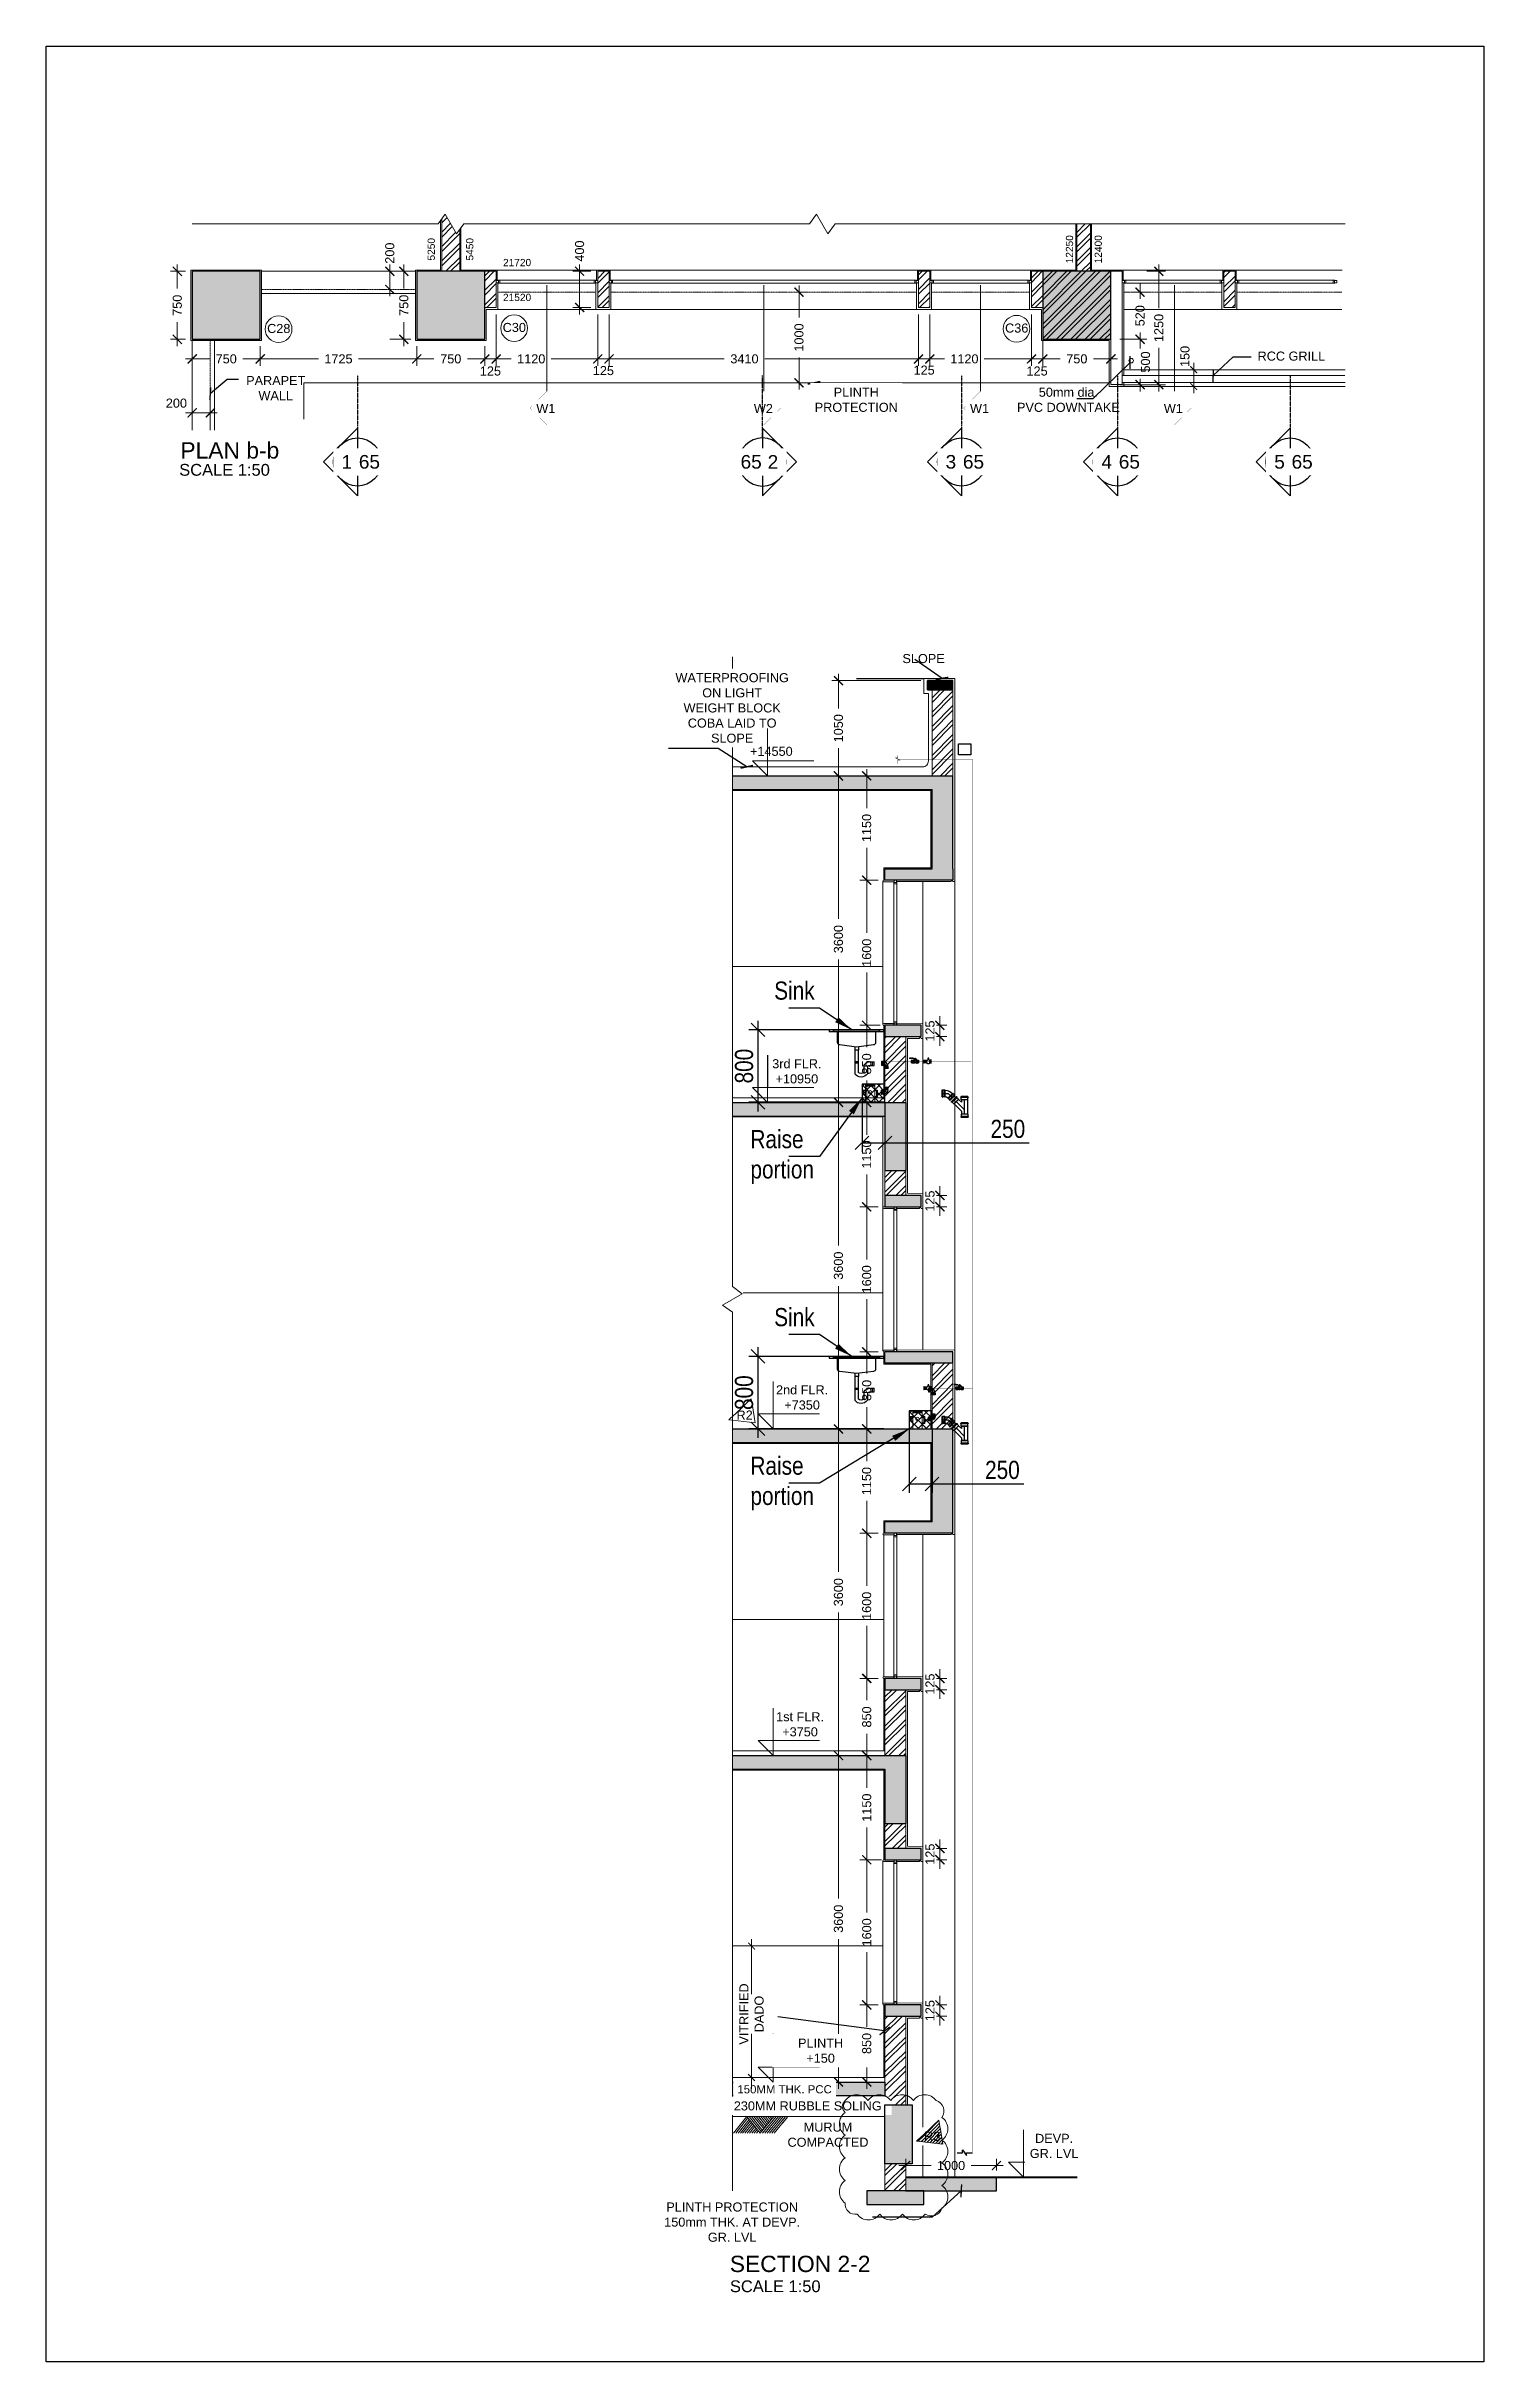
# Model space of a CAD drawing. Header units: inches. Extents: x 5899882 to 5988838, y -468923 to -96891.
# Drawn here: x 5899882 to 5915724, y -300281 to -274755 of the extents above; entities that cross this region are included whole.
import ezdxf

# ---------------------------------------------------------------- set-up
doc = ezdxf.new("R2010")
doc.units = ezdxf.units.IN
doc.header["$MEASUREMENT"] = 0
for name, pattern in [('1', [0]), ('ACAD_ISO11W100', [33, 12, -3, 12, -3, 0, -3]), ('HIDDEN', [0.375, 0.25, -0.125])]:
    doc.linetypes.add(name, pattern=pattern)
doc.layers.get('Defpoints').update_dxf_attribs({"color": 8})
for name, color, linetype in [('0- SLC ARCH LAYOUT', 7, 'Continuous'), ('0- SLC DIMENSION', 7, 'Continuous'), ('0-SLC-40 MM Waste water pipe', 3, 'Continuous'), ('0-SLC-75MM WASTE PIPE', 6, 'Continuous'), ('0-SLC-Angle stop cock', 5, 'Continuous'), ('0-SLC-DOMESTIC LINE', 5, 'DOMESTIC_LINE'), ('0-SLC-Raised portion', 1, 'Continuous'), ('P-TEXT', 7, 'Continuous')]:
    doc.layers.add(name, color=color, linetype=linetype)
for name, color, linetype, lineweight in [('0-Fixture', 5, 'Continuous', 30), ('0-SLC-CLAMPS', 7, 'Continuous', 9), ('ARLC-COL', 8, 'Continuous', 30), ('ARLC-DIM0', 8, 'Continuous', 5), ('ARLC-DOOR-W', 8, 'Continuous', 5), ('ARLC-ELE0', 8, 'Continuous', 9), ('ARLC-ELE1', 8, 'Continuous', 13), ('ARLC-GRILL', 8, 'Continuous', 9), ('ARLC-HATCH-C', 8, 'Continuous', 5), ('ARLC-HATCH-W', 251, 'Continuous', 9), ('ARLC-PLASTER', 251, 'Continuous', 0), ('ARLC-RCC', 8, 'Continuous', 25), ('ARLC-TEXT0', 8, 'Continuous', 20), ('ARLC-WALL', 8, 'Continuous', 15), ('ARLC-WIN.NO.', 8, 'Continuous', 15), ('M04 Sanitaryware', 174, 'Continuous', 9), ('P-Ball valve', 7, 'Continuous', 0), ('win marks', 41, 'Continuous', 18)]:
    doc.layers.add(name, color=color, linetype=linetype, lineweight=lineweight)
doc.styles.add('ARAIL', font='arial.ttf')
doc.styles.add('ARIAL', font='tahoma.ttf')
doc.styles.add('LT0050R', font='arial.ttf', dxfattribs={"height": 120})
doc.styles.get("Standard").update_dxf_attribs({"font": 'arial.ttf'})
doc.styles.add('swis cn bt', font='swissc.ttf')
doc.linetypes.add('DOMESTIC_LINE', pattern='A,0.5,-0.2,["DWS",ARIAL,S=0.1,R=0,X=-0.1,Y=-0.05],-0.25', length=0.95)
doc.dimstyles.new('DIM 50', dxfattribs={"dimtxt": 100, "dimasz": 100, "dimexe": 0, "dimexo": 0, "dimgap": 100, "dimtad": 0, "dimdec": 3, "dimlfac": 50, "dimzin": 9, "dimdsep": 46, "dimtxsty": 'ARIAL', "dimblk1": 'ARCHTICK', "dimblk2": 'ARCHTICK', "dimsah": 1, "dimcen": 1, "dimclrd": 1, "dimclre": 8, "dimclrt": 4, "dimadec": 3, "dimazin": 0, "dimtfac": 1, "dimtmove": 0, "dimatfit": 3, "dimldrblk": 'ARCHTICK', "dimfxl": 1, "dimfxlon": 1, "dimtolj": 1, "dimtzin": 0, "dimarcsym": 0})
doc.dimstyles.new('dim-50', dxfattribs={"dimscale": 50, "dimtxt": 2, "dimasz": 2, "dimexe": 1.5, "dimexo": 1.5, "dimgap": 1.5, "dimtad": 0, "dimdec": 0, "dimdsep": 46, "dimtxsty": 'ARAIL', "dimblk": 'ARCHTICK', "dimcen": 2.5, "dimdle": 1.5, "dimclrd": 1, "dimclre": 9, "dimclrt": 4, "dimadec": 0, "dimazin": 0, "dimtfac": 1, "dimtdec": 0, "dimtix": 1, "dimtmove": 2, "dimatfit": 3, "dimldrblk": 'ARCHTICK', "dimfxl": 1, "dimlwd": 5, "dimlwe": 9, "dimarcsym": 0})
doc.dimstyles.new('LT0050R', dxfattribs={"dimtxt": 120, "dimasz": 80, "dimexe": 80, "dimexo": 50, "dimgap": 80, "dimtad": 0, "dimdec": 0, "dimzin": 0, "dimdsep": 46, "dimtxsty": 'LT0050R', "dimblk": 'ARCHTICK', "dimcen": 1, "dimdle": 80, "dimclrd": 252, "dimclre": 252, "dimclrt": 240, "dimadec": 0, "dimazin": 0, "dimtfac": 1, "dimtdec": 0, "dimtofl": 0, "dimtmove": 1, "dimatfit": 3, "dimfxl": 1, "dimtolj": 1, "dimtzin": 0, "dimlwd": -1, "dimlwe": -1, "dimarcsym": 0})
doc.dimstyles.new('SLC', dxfattribs={"dimtxt": 200, "dimasz": 150, "dimexe": 100, "dimexo": 0, "dimgap": 50, "dimtad": 1, "dimdec": 0, "dimrnd": 5, "dimzin": 1, "dimdsep": 46, "dimtxsty": 'swis cn bt', "dimblk": 'OBLIQUE', "dimcen": 60, "dimdle": 100, "dimclrd": 256, "dimclre": 256, "dimclrt": 256, "dimazin": 0, "dimtfac": 1, "dimtdec": 0, "dimtofl": 0, "dimtmove": 0, "dimatfit": 3, "dimfxl": 0.18, "dimtolj": 1, "dimtzin": 0, "dimarcsym": 0})
pattern_1 = [(45, (-111952998.01, 238866830.27), (-79.549512883, 79.549512883), []), (45, (-111952944.97, 238866830.27), (-79.549512883, 79.549512883), [])]
pattern_2 = [(45, (-111975504.63, 238837926.83), (-79.549512883, 79.549512883), []), (45, (-111975451.6, 238837926.83), (-79.549512883, 79.549512883), [])]

# ---------------------------------------------------------------- blocks, each defined once
blk = doc.blocks.new('_ArchTick')
at = {"color": 0, "linetype": 'ByBlock', "const_width": 0.15}
blk.add_lwpolyline([(-0.5, -0.5), (0.5, 0.5)], dxfattribs=at)
blk = doc.blocks.new('*D83')
at = {"layer": 'ARLC-DIM0', "color": 9, "lineweight": 9, "ltscale": 0.1, "transparency": 16777216}
for p, q in [((-7576, 21013), (-7346, 21013)), ((-7576, 20263), (-7346, 20263))]:
    blk.add_line(p, q, dxfattribs=at)
at = {"layer": 'ARLC-DIM0', "color": 1, "lineweight": 5, "ltscale": 0.1, "transparency": 16777216}
for p, q in [((-7421, 21088), (-7421, 20823)), ((-7421, 20188), (-7421, 20453))]:
    blk.add_line(p, q, dxfattribs=at)
at = {"layer": 'Defpoints', "color": 0, "ltscale": 0.1, "transparency": 16777216}
for p in [(-7651, 21013), (-7651, 20263), (-7421, 20263)]:
    blk.add_point(p, dxfattribs=at)
at = {"layer": 'ARLC-DIM0', "color": 1, "lineweight": 5, "ltscale": 0.1, "transparency": 16777216, "xscale": 100, "yscale": 100, "zscale": 100}
for p, rotation in [((-7421, 21013), 90), ((-7421, 20263), 270)]:
    blk.add_blockref('_ArchTick', p, dxfattribs=dict(at, rotation=rotation))
at = {"layer": 'ARLC-DIM0', "color": 4, "ltscale": 0.1, "transparency": 16777216, "insert": (-7421, 20638), "char_height": 100, "attachment_point": 5, "rotation": 90, "style": 'ARAIL'}
blk.add_mtext('750', dxfattribs=at)
blk = doc.blocks.new('*D84')
at = {"layer": 'ARLC-DIM0', "color": 9, "lineweight": 9, "ltscale": 0.1, "transparency": 16777216}
for p, q in [((-9829, 21013), (-9993, 21013)), ((-9829, 20263), (-9993, 20263))]:
    blk.add_line(p, q, dxfattribs=at)
at = {"layer": 'ARLC-DIM0', "color": 1, "lineweight": 5, "ltscale": 0.1, "transparency": 16777216}
for p, q in [((-9918, 21088), (-9918, 20823)), ((-9918, 20188), (-9918, 20453))]:
    blk.add_line(p, q, dxfattribs=at)
at = {"layer": 'Defpoints', "color": 0, "ltscale": 0.1, "transparency": 16777216}
for p in [(-9918, 21013), (-9754, 21013), (-9754, 20263)]:
    blk.add_point(p, dxfattribs=at)
at = {"layer": 'ARLC-DIM0', "color": 1, "lineweight": 5, "ltscale": 0.1, "transparency": 16777216, "xscale": 100, "yscale": 100, "zscale": 100}
for p, rotation in [((-9918, 21013), 90), ((-9918, 20263), 270)]:
    blk.add_blockref('_ArchTick', p, dxfattribs=dict(at, rotation=rotation))
at = {"layer": 'ARLC-DIM0', "color": 4, "ltscale": 0.1, "transparency": 16777216, "insert": (-9918, 20638), "char_height": 100, "attachment_point": 5, "rotation": 90, "style": 'ARAIL'}
blk.add_mtext('750', dxfattribs=at)
blk = doc.blocks.new('*D85')
at = {"layer": 'ARLC-DIM0', "color": 1, "lineweight": 5, "ltscale": 0.1, "transparency": 16777216}
for p, q in [((-2631, 15525), (-2631, 13874)), ((-2631, 11775), (-2631, 13426))]:
    blk.add_line(p, q, dxfattribs=at)
at = {"layer": 'Defpoints', "color": 0, "ltscale": 0.1, "transparency": 16777216}
for p in [(-2631, 15450), (-2631, 15450), (-2631, 11850)]:
    blk.add_point(p, dxfattribs=at)
at = {"layer": 'ARLC-DIM0', "color": 1, "lineweight": 5, "ltscale": 0.1, "transparency": 16777216, "xscale": 100, "yscale": 100, "zscale": 100}
for p, rotation in [((-2631, 15450), 90), ((-2631, 11850), 270)]:
    blk.add_blockref('_ArchTick', p, dxfattribs=dict(at, rotation=rotation))
at = {"layer": 'ARLC-DIM0', "color": 4, "ltscale": 0.1, "transparency": 16777216, "insert": (-2631, 13650), "char_height": 100, "attachment_point": 5, "rotation": 90, "style": 'ARAIL'}
blk.add_mtext('3600', dxfattribs=at)
blk = doc.blocks.new('*D86')
at = {"layer": 'ARLC-DIM0', "color": 1, "lineweight": 5, "ltscale": 0.1, "transparency": 16777216}
for p, q in [((-2320, 12775), (-2320, 12460)), ((-2320, 11775), (-2320, 12090))]:
    blk.add_line(p, q, dxfattribs=at)
at = {"layer": 'ARLC-DIM0', "color": 9, "lineweight": 9, "ltscale": 0.1, "transparency": 16777216}
for p, q in [((-2173, 12700), (-2395, 12700)), ((-2365, 11850), (-2395, 11850))]:
    blk.add_line(p, q, dxfattribs=at)
at = {"layer": 'Defpoints', "color": 0, "ltscale": 0.1, "transparency": 16777216}
for p in [(-2320, 12700), (-2098, 12700), (-2290, 11850)]:
    blk.add_point(p, dxfattribs=at)
at = {"layer": 'ARLC-DIM0', "color": 1, "lineweight": 5, "ltscale": 0.1, "transparency": 16777216, "xscale": 100, "yscale": 100, "zscale": 100}
for p, rotation in [((-2320, 12700), 90), ((-2320, 11850), 270)]:
    blk.add_blockref('_ArchTick', p, dxfattribs=dict(at, rotation=rotation))
at = {"layer": 'ARLC-DIM0', "color": 4, "ltscale": 0.1, "transparency": 16777216, "insert": (-2320, 12275), "char_height": 100, "attachment_point": 5, "rotation": 90, "style": 'ARAIL'}
blk.add_mtext('850', dxfattribs=at)
blk = doc.blocks.new('*D87')
at = {"layer": 'ARLC-DIM0', "color": 9, "lineweight": 9, "ltscale": 0.1, "transparency": 16777216}
blk.add_line((-2706, 11850), (-2706, 11850), dxfattribs=at)
at = {"layer": 'ARLC-DIM0', "color": 1, "lineweight": 5, "ltscale": 0.1, "transparency": 16777216}
for p, q in [((-2631, 11925), (-2631, 10274)), ((-2631, 8175), (-2631, 9826))]:
    blk.add_line(p, q, dxfattribs=at)
at = {"layer": 'Defpoints', "color": 0, "ltscale": 0.1, "transparency": 16777216}
for p in [(-2631, 11850), (-2631, 8250), (-2631, 8250)]:
    blk.add_point(p, dxfattribs=at)
at = {"layer": 'ARLC-DIM0', "color": 1, "lineweight": 5, "ltscale": 0.1, "transparency": 16777216, "xscale": 100, "yscale": 100, "zscale": 100}
for p, rotation in [((-2631, 11850), 90), ((-2631, 8250), 270)]:
    blk.add_blockref('_ArchTick', p, dxfattribs=dict(at, rotation=rotation))
at = {"layer": 'ARLC-DIM0', "color": 4, "ltscale": 0.1, "transparency": 16777216, "insert": (-2631, 10050), "char_height": 100, "attachment_point": 5, "rotation": 90, "style": 'ARAIL'}
blk.add_mtext('3600', dxfattribs=at)
blk = doc.blocks.new('*D88')
at = {"layer": 'ARLC-DIM0', "color": 1, "lineweight": 5, "ltscale": 0.1, "transparency": 16777216}
for p, q in [((-2631, 8325), (-2631, 6674)), ((-2631, 4575), (-2631, 6226))]:
    blk.add_line(p, q, dxfattribs=at)
at = {"layer": 'ARLC-DIM0', "color": 9, "lineweight": 9, "ltscale": 0.1, "transparency": 16777216}
blk.add_line((-2706, 4650), (-2706, 4650), dxfattribs=at)
at = {"layer": 'Defpoints', "color": 0, "ltscale": 0.1, "transparency": 16777216}
for p in [(-2631, 8250), (-2631, 4650), (-2631, 4650)]:
    blk.add_point(p, dxfattribs=at)
at = {"layer": 'ARLC-DIM0', "color": 1, "lineweight": 5, "ltscale": 0.1, "transparency": 16777216, "xscale": 100, "yscale": 100, "zscale": 100}
for p, rotation in [((-2631, 8250), 90), ((-2631, 4650), 270)]:
    blk.add_blockref('_ArchTick', p, dxfattribs=dict(at, rotation=rotation))
at = {"layer": 'ARLC-DIM0', "color": 4, "ltscale": 0.1, "transparency": 16777216, "insert": (-2631, 6450), "char_height": 100, "attachment_point": 5, "rotation": 90, "style": 'ARAIL'}
blk.add_mtext('3600', dxfattribs=at)
blk = doc.blocks.new('*D89')
at = {"layer": 'ARLC-ELE0', "color": 1, "lineweight": 5, "transparency": 16777216}
for p, q in [((-2631, 4725), (-2631, 3074)), ((-2631, 975), (-2631, 2626))]:
    blk.add_line(p, q, dxfattribs=at)
at = {"layer": 'ARLC-ELE0', "color": 9, "lineweight": 9, "transparency": 16777216}
blk.add_line((-2556, 1050), (-2556, 1050), dxfattribs=at)
at = {"layer": 'Defpoints', "color": 0, "transparency": 16777216}
for p in [(-2631, 4650), (-2631, 1050), (-2631, 1050)]:
    blk.add_point(p, dxfattribs=at)
at = {"layer": 'ARLC-ELE0', "color": 1, "lineweight": 5, "transparency": 16777216, "xscale": 100, "yscale": 100, "zscale": 100}
for p, rotation in [((-2631, 4650), 90), ((-2631, 1050), 270)]:
    blk.add_blockref('_ArchTick', p, dxfattribs=dict(at, rotation=rotation))
at = {"layer": 'ARLC-ELE0', "color": 4, "transparency": 16777216, "insert": (-2631, 2850), "char_height": 100, "attachment_point": 5, "rotation": 90, "style": 'ARAIL'}
blk.add_mtext('3600', dxfattribs=at)
blk = doc.blocks.new('*D90')
at = {"layer": 'ARLC-ELE0', "color": 9, "lineweight": 9, "transparency": 16777216}
for p, q in [((-2195, 1900), (-2394, 1900)), ((-2295, 1050), (-2244, 1050))]:
    blk.add_line(p, q, dxfattribs=at)
at = {"layer": 'ARLC-ELE0', "color": 1, "lineweight": 5, "transparency": 16777216}
for p, q in [((-2319, 1975), (-2319, 1660)), ((-2319, 975), (-2319, 1290))]:
    blk.add_line(p, q, dxfattribs=at)
at = {"layer": 'Defpoints', "color": 0, "transparency": 16777216}
for p in [(-2319, 1900), (-2120, 1900), (-2370, 1050)]:
    blk.add_point(p, dxfattribs=at)
at = {"layer": 'ARLC-ELE0', "color": 1, "lineweight": 5, "transparency": 16777216, "xscale": 100, "yscale": 100, "zscale": 100}
for p, rotation in [((-2319, 1900), 90), ((-2319, 1050), 270)]:
    blk.add_blockref('_ArchTick', p, dxfattribs=dict(at, rotation=rotation))
at = {"layer": 'ARLC-ELE0', "color": 4, "transparency": 16777216, "insert": (-2319, 1475), "char_height": 100, "attachment_point": 5, "rotation": 90, "style": 'ARAIL'}
blk.add_mtext('850', dxfattribs=at)
blk = doc.blocks.new('*D91')
at = {"layer": 'ARLC-ELE0', "color": 9, "lineweight": 9, "transparency": 16777216}
for p, q in [((-2195, 5500), (-2394, 5500)), ((-2295, 4650), (-2244, 4650))]:
    blk.add_line(p, q, dxfattribs=at)
at = {"layer": 'ARLC-ELE0', "color": 1, "lineweight": 5, "transparency": 16777216}
for p, q in [((-2319, 5575), (-2319, 5260)), ((-2319, 4575), (-2319, 4890))]:
    blk.add_line(p, q, dxfattribs=at)
at = {"layer": 'Defpoints', "color": 0, "transparency": 16777216}
for p in [(-2319, 5500), (-2120, 5500), (-2370, 4650)]:
    blk.add_point(p, dxfattribs=at)
at = {"layer": 'ARLC-ELE0', "color": 1, "lineweight": 5, "transparency": 16777216, "xscale": 100, "yscale": 100, "zscale": 100}
for p, rotation in [((-2319, 5500), 90), ((-2319, 4650), 270)]:
    blk.add_blockref('_ArchTick', p, dxfattribs=dict(at, rotation=rotation))
at = {"layer": 'ARLC-ELE0', "color": 4, "transparency": 16777216, "insert": (-2319, 5075), "char_height": 100, "attachment_point": 5, "rotation": 90, "style": 'ARAIL'}
blk.add_mtext('850', dxfattribs=at)
blk = doc.blocks.new('*D92')
at = {"layer": 'ARLC-DIM0', "color": 9, "lineweight": 9, "ltscale": 0.1, "transparency": 16777216}
for p, q in [((-2195, 9100), (-2394, 9100)), ((-2295, 8250), (-2244, 8250))]:
    blk.add_line(p, q, dxfattribs=at)
at = {"layer": 'ARLC-DIM0', "color": 1, "lineweight": 5, "ltscale": 0.1, "transparency": 16777216}
for p, q in [((-2319, 9175), (-2319, 8860)), ((-2319, 8175), (-2319, 8490))]:
    blk.add_line(p, q, dxfattribs=at)
at = {"layer": 'Defpoints', "color": 0, "ltscale": 0.1, "transparency": 16777216}
for p in [(-2319, 9100), (-2120, 9100), (-2370, 8250)]:
    blk.add_point(p, dxfattribs=at)
at = {"layer": 'ARLC-DIM0', "color": 1, "lineweight": 5, "ltscale": 0.1, "transparency": 16777216, "xscale": 100, "yscale": 100, "zscale": 100}
for p, rotation in [((-2319, 9100), 90), ((-2319, 8250), 270)]:
    blk.add_blockref('_ArchTick', p, dxfattribs=dict(at, rotation=rotation))
at = {"layer": 'ARLC-DIM0', "color": 4, "ltscale": 0.1, "transparency": 16777216, "insert": (-2319, 8675), "char_height": 100, "attachment_point": 5, "rotation": 90, "style": 'ARAIL'}
blk.add_mtext('850', dxfattribs=at)
blk = doc.blocks.new('*D93')
at = {"layer": 'ARLC-DIM0', "color": 1, "lineweight": 5, "ltscale": 0.1, "transparency": 16777216}
for p, q in [((-1965, 129), (-1609, 129)), ((-815, 129), (-1170, 129))]:
    blk.add_line(p, q, dxfattribs=at)
at = {"layer": 'ARLC-DIM0', "color": 9, "lineweight": 9, "ltscale": 0.1, "transparency": 16777216}
for p, q in [((-1890, 75), (-1890, 204)), ((-890, 75), (-890, 204))]:
    blk.add_line(p, q, dxfattribs=at)
at = {"layer": 'Defpoints', "color": 0, "ltscale": 0.1, "transparency": 16777216}
for p in [(-1890, 0), (-890, 129), (-890, 0)]:
    blk.add_point(p, dxfattribs=at)
at = {"layer": 'ARLC-DIM0', "color": 1, "lineweight": 5, "ltscale": 0.1, "transparency": 16777216, "xscale": 100, "yscale": 100, "zscale": 100, "rotation": 180}
blk.add_blockref('_ArchTick', (-1890, 129), dxfattribs=at)
at = {"layer": 'ARLC-DIM0', "color": 1, "lineweight": 5, "ltscale": 0.1, "transparency": 16777216, "xscale": 100, "yscale": 100, "zscale": 100}
blk.add_blockref('_ArchTick', (-890, 129), dxfattribs=at)
at = {"layer": 'ARLC-DIM0', "color": 4, "ltscale": 0.1, "transparency": 16777216, "insert": (-1390, 129), "char_height": 100, "attachment_point": 5, "style": 'ARAIL'}
blk.add_mtext('1000', dxfattribs=at)
blk = doc.blocks.new('*D51')
at = {"layer": 'ARLC-ELE0', "color": 1, "lineweight": 5, "transparency": 16777216}
for p, q in [((-2319, 3575), (-2319, 2919)), ((-2319, 1825), (-2319, 2481))]:
    blk.add_line(p, q, dxfattribs=at)
at = {"layer": 'ARLC-ELE0', "color": 9, "lineweight": 9, "transparency": 16777216}
for p, q in [((-2155, 3500), (-2394, 3500)), ((-2195, 1900), (-2394, 1900))]:
    blk.add_line(p, q, dxfattribs=at)
at = {"layer": 'Defpoints', "color": 0, "transparency": 16777216}
for p in [(-2319, 3500), (-2080, 3500), (-2120, 1900)]:
    blk.add_point(p, dxfattribs=at)
at = {"layer": 'ARLC-ELE0', "color": 1, "lineweight": 5, "transparency": 16777216, "xscale": 100, "yscale": 100, "zscale": 100}
for p, rotation in [((-2319, 3500), 90), ((-2319, 1900), 270)]:
    blk.add_blockref('_ArchTick', p, dxfattribs=dict(at, rotation=rotation))
at = {"layer": 'ARLC-ELE0', "color": 4, "transparency": 16777216, "insert": (-2319, 2700), "char_height": 100, "attachment_point": 5, "rotation": 90, "style": 'ARAIL'}
blk.add_mtext('1600', dxfattribs=at)
blk = doc.blocks.new('*D52')
at = {"layer": 'ARLC-ELE0', "color": 9, "lineweight": 9, "transparency": 16777216}
for p, q in [((-2394, 4650), (-2394, 4650)), ((-2244, 3500), (-2244, 3500))]:
    blk.add_line(p, q, dxfattribs=at)
at = {"layer": 'ARLC-ELE0', "color": 1, "lineweight": 5, "transparency": 16777216}
for p, q in [((-2319, 4725), (-2319, 4294)), ((-2319, 3425), (-2319, 3856))]:
    blk.add_line(p, q, dxfattribs=at)
at = {"layer": 'Defpoints', "color": 0, "transparency": 16777216}
for p in [(-2319, 4650), (-2319, 4650), (-2319, 3500)]:
    blk.add_point(p, dxfattribs=at)
at = {"layer": 'ARLC-ELE0', "color": 1, "lineweight": 5, "transparency": 16777216, "xscale": 100, "yscale": 100, "zscale": 100}
for p, rotation in [((-2319, 4650), 90), ((-2319, 3500), 270)]:
    blk.add_blockref('_ArchTick', p, dxfattribs=dict(at, rotation=rotation))
at = {"layer": 'ARLC-ELE0', "color": 4, "transparency": 16777216, "insert": (-2319, 4075), "char_height": 100, "attachment_point": 5, "rotation": 90, "style": 'ARAIL'}
blk.add_mtext('1150', dxfattribs=at)
blk = doc.blocks.new('*D53')
at = {"layer": 'ARLC-DIM0', "color": 1, "lineweight": 5, "ltscale": 0.1, "transparency": 16777216}
for p, q in [((-2320, 14375), (-2320, 13719)), ((-2320, 12625), (-2320, 13281))]:
    blk.add_line(p, q, dxfattribs=at)
at = {"layer": 'ARLC-DIM0', "color": 9, "lineweight": 9, "ltscale": 0.1, "transparency": 16777216}
for p, q in [((-2247, 14300), (-2245, 14300)), ((-2247, 12700), (-2245, 12700))]:
    blk.add_line(p, q, dxfattribs=at)
at = {"layer": 'Defpoints', "color": 0, "ltscale": 0.1, "transparency": 16777216}
for p in [(-2322, 14300), (-2320, 14300), (-2322, 12700)]:
    blk.add_point(p, dxfattribs=at)
at = {"layer": 'ARLC-DIM0', "color": 1, "lineweight": 5, "ltscale": 0.1, "transparency": 16777216, "xscale": 100, "yscale": 100, "zscale": 100}
for p, rotation in [((-2320, 14300), 90), ((-2320, 12700), 270)]:
    blk.add_blockref('_ArchTick', p, dxfattribs=dict(at, rotation=rotation))
at = {"layer": 'ARLC-DIM0', "color": 4, "ltscale": 0.1, "transparency": 16777216, "insert": (-2320, 13500), "char_height": 100, "attachment_point": 5, "rotation": 90, "style": 'ARAIL'}
blk.add_mtext('1600', dxfattribs=at)
blk = doc.blocks.new('*D54')
at = {"layer": 'ARLC-DIM0', "color": 9, "lineweight": 9, "ltscale": 0.1, "transparency": 16777216}
for p, q in [((-2195, 15450), (-2395, 15450)), ((-2195, 14300), (-2395, 14300))]:
    blk.add_line(p, q, dxfattribs=at)
at = {"layer": 'ARLC-DIM0', "color": 1, "lineweight": 5, "ltscale": 0.1, "transparency": 16777216}
for p, q in [((-2320, 15525), (-2320, 15094)), ((-2320, 14225), (-2320, 14656))]:
    blk.add_line(p, q, dxfattribs=at)
at = {"layer": 'Defpoints', "color": 0, "ltscale": 0.1, "transparency": 16777216}
for p in [(-2320, 15450), (-2120, 15450), (-2120, 14300)]:
    blk.add_point(p, dxfattribs=at)
at = {"layer": 'ARLC-DIM0', "color": 1, "lineweight": 5, "ltscale": 0.1, "transparency": 16777216, "xscale": 100, "yscale": 100, "zscale": 100}
for p, rotation in [((-2320, 15450), 90), ((-2320, 14300), 270)]:
    blk.add_blockref('_ArchTick', p, dxfattribs=dict(at, rotation=rotation))
at = {"layer": 'ARLC-DIM0', "color": 4, "ltscale": 0.1, "transparency": 16777216, "insert": (-2320, 14875), "char_height": 100, "attachment_point": 5, "rotation": 90, "style": 'ARAIL'}
blk.add_mtext('1150', dxfattribs=at)
blk = doc.blocks.new('*D55')
at = {"layer": 'ARLC-DIM0', "color": 1, "lineweight": 5, "ltscale": 0.1, "transparency": 16777216}
for p, q in [((-2320, 7175), (-2320, 6519)), ((-2320, 5425), (-2320, 6081))]:
    blk.add_line(p, q, dxfattribs=at)
at = {"layer": 'ARLC-DIM0', "color": 9, "lineweight": 9, "ltscale": 0.1, "transparency": 16777216}
for p, q in [((-2195, 7100), (-2395, 7100)), ((-2195, 5500), (-2395, 5500))]:
    blk.add_line(p, q, dxfattribs=at)
at = {"layer": 'Defpoints', "color": 0, "ltscale": 0.1, "transparency": 16777216}
for p in [(-2320, 7100), (-2120, 7100), (-2120, 5500)]:
    blk.add_point(p, dxfattribs=at)
at = {"layer": 'ARLC-DIM0', "color": 1, "lineweight": 5, "ltscale": 0.1, "transparency": 16777216, "xscale": 100, "yscale": 100, "zscale": 100}
for p, rotation in [((-2320, 7100), 90), ((-2320, 5500), 270)]:
    blk.add_blockref('_ArchTick', p, dxfattribs=dict(at, rotation=rotation))
at = {"layer": 'ARLC-DIM0', "color": 4, "ltscale": 0.1, "transparency": 16777216, "insert": (-2320, 6300), "char_height": 100, "attachment_point": 5, "rotation": 90, "style": 'ARAIL'}
blk.add_mtext('1600', dxfattribs=at)
blk = doc.blocks.new('*D56')
at = {"layer": 'ARLC-DIM0', "color": 9, "lineweight": 9, "ltscale": 0.1, "transparency": 16777216}
for p, q in [((-2195, 8250), (-2395, 8250)), ((-2195, 7100), (-2395, 7100))]:
    blk.add_line(p, q, dxfattribs=at)
at = {"layer": 'ARLC-DIM0', "color": 1, "lineweight": 5, "ltscale": 0.1, "transparency": 16777216}
for p, q in [((-2320, 8325), (-2320, 7894)), ((-2320, 7025), (-2320, 7456))]:
    blk.add_line(p, q, dxfattribs=at)
at = {"layer": 'Defpoints', "color": 0, "ltscale": 0.1, "transparency": 16777216}
for p in [(-2320, 8250), (-2120, 8250), (-2120, 7100)]:
    blk.add_point(p, dxfattribs=at)
at = {"layer": 'ARLC-DIM0', "color": 1, "lineweight": 5, "ltscale": 0.1, "transparency": 16777216, "xscale": 100, "yscale": 100, "zscale": 100}
for p, rotation in [((-2320, 8250), 90), ((-2320, 7100), 270)]:
    blk.add_blockref('_ArchTick', p, dxfattribs=dict(at, rotation=rotation))
at = {"layer": 'ARLC-DIM0', "color": 4, "ltscale": 0.1, "transparency": 16777216, "insert": (-2320, 7675), "char_height": 100, "attachment_point": 5, "rotation": 90, "style": 'ARAIL'}
blk.add_mtext('1150', dxfattribs=at)
blk = doc.blocks.new('*D57')
at = {"layer": 'ARLC-DIM0', "color": 1, "lineweight": 5, "ltscale": 0.1, "transparency": 16777216}
for p, q in [((-2320, 10775), (-2320, 10119)), ((-2320, 9025), (-2320, 9681))]:
    blk.add_line(p, q, dxfattribs=at)
at = {"layer": 'ARLC-DIM0', "color": 9, "lineweight": 9, "ltscale": 0.1, "transparency": 16777216}
for p, q in [((-2247, 10700), (-2245, 10700)), ((-2247, 9100), (-2245, 9100))]:
    blk.add_line(p, q, dxfattribs=at)
at = {"layer": 'Defpoints', "color": 0, "ltscale": 0.1, "transparency": 16777216}
for p in [(-2322, 10700), (-2320, 10700), (-2322, 9100)]:
    blk.add_point(p, dxfattribs=at)
at = {"layer": 'ARLC-DIM0', "color": 1, "lineweight": 5, "ltscale": 0.1, "transparency": 16777216, "xscale": 100, "yscale": 100, "zscale": 100}
for p, rotation in [((-2320, 10700), 90), ((-2320, 9100), 270)]:
    blk.add_blockref('_ArchTick', p, dxfattribs=dict(at, rotation=rotation))
at = {"layer": 'ARLC-DIM0', "color": 4, "ltscale": 0.1, "transparency": 16777216, "insert": (-2320, 9900), "char_height": 100, "attachment_point": 5, "rotation": 90, "style": 'ARAIL'}
blk.add_mtext('1600', dxfattribs=at)
blk = doc.blocks.new('*D58')
at = {"layer": 'ARLC-DIM0', "color": 9, "lineweight": 9, "ltscale": 0.1, "transparency": 16777216}
for p, q in [((-2195, 11850), (-2395, 11850)), ((-2195, 10700), (-2395, 10700))]:
    blk.add_line(p, q, dxfattribs=at)
at = {"layer": 'ARLC-DIM0', "color": 1, "lineweight": 5, "ltscale": 0.1, "transparency": 16777216}
for p, q in [((-2320, 11925), (-2320, 11494)), ((-2320, 10625), (-2320, 11056))]:
    blk.add_line(p, q, dxfattribs=at)
at = {"layer": 'Defpoints', "color": 0, "ltscale": 0.1, "transparency": 16777216}
for p in [(-2320, 11850), (-2120, 11850), (-2120, 10700)]:
    blk.add_point(p, dxfattribs=at)
at = {"layer": 'ARLC-DIM0', "color": 1, "lineweight": 5, "ltscale": 0.1, "transparency": 16777216, "xscale": 100, "yscale": 100, "zscale": 100}
for p, rotation in [((-2320, 11850), 90), ((-2320, 10700), 270)]:
    blk.add_blockref('_ArchTick', p, dxfattribs=dict(at, rotation=rotation))
at = {"layer": 'ARLC-DIM0', "color": 4, "ltscale": 0.1, "transparency": 16777216, "insert": (-2320, 11275), "char_height": 100, "attachment_point": 5, "rotation": 90, "style": 'ARAIL'}
blk.add_mtext('1150', dxfattribs=at)
blk = doc.blocks.new('*D59')
at = {"layer": 'ARLC-DIM0', "color": 9, "lineweight": 9, "ltscale": 0.1, "transparency": 16777216}
for p, q in [((-5359, 21013), (-5559, 21013)), ((-5359, 20613), (-5559, 20613))]:
    blk.add_line(p, q, dxfattribs=at)
at = {"layer": 'ARLC-DIM0', "color": 1, "lineweight": 5, "ltscale": 0.1, "transparency": 16777216}
blk.add_line((-5484, 21088), (-5484, 20538), dxfattribs=at)
at = {"layer": 'Defpoints', "color": 0, "ltscale": 0.1, "transparency": 16777216}
for p in [(-5284, 21013), (-5484, 20613), (-5284, 20613)]:
    blk.add_point(p, dxfattribs=at)
at = {"layer": 'ARLC-DIM0', "color": 1, "lineweight": 5, "ltscale": 0.1, "transparency": 16777216, "xscale": 100, "yscale": 100, "zscale": 100}
for p, rotation in [((-5484, 21013), 90), ((-5484, 20613), 270)]:
    blk.add_blockref('_ArchTick', p, dxfattribs=dict(at, rotation=rotation))
at = {"layer": 'ARLC-DIM0', "color": 4, "ltscale": 0.1, "transparency": 16777216, "insert": (-5484, 21236), "char_height": 100, "attachment_point": 5, "rotation": 90, "style": 'ARAIL'}
blk.add_mtext('400', dxfattribs=at)
blk = doc.blocks.new('*D60')
at = {"layer": 'ARLC-DIM0', "color": 9, "lineweight": 9, "ltscale": 0.1, "transparency": 16777216}
for p, q in [((471, 20263), (768, 20263)), ((471, 19763), (768, 19763))]:
    blk.add_line(p, q, dxfattribs=at)
at = {"layer": 'ARLC-DIM0', "color": 1, "lineweight": 5, "ltscale": 0.1, "transparency": 16777216}
for p, q in [((693, 20338), (693, 20199)), ((693, 19688), (693, 19828))]:
    blk.add_line(p, q, dxfattribs=at)
at = {"layer": 'Defpoints', "color": 0, "ltscale": 0.1, "transparency": 16777216}
for p in [(396, 20263), (693, 20263), (396, 19763)]:
    blk.add_point(p, dxfattribs=at)
at = {"layer": 'ARLC-DIM0', "color": 1, "lineweight": 5, "ltscale": 0.1, "transparency": 16777216, "xscale": 100, "yscale": 100, "zscale": 100}
for p, rotation in [((693, 20263), 90), ((693, 19763), 270)]:
    blk.add_blockref('_ArchTick', p, dxfattribs=dict(at, rotation=rotation))
at = {"layer": 'ARLC-DIM0', "color": 4, "ltscale": 0.1, "transparency": 16777216, "insert": (753, 20013), "char_height": 100, "attachment_point": 5, "rotation": 90, "style": 'ARAIL'}
blk.add_mtext('500', dxfattribs=at)
blk = doc.blocks.new('*D61')
at = {"layer": 'ARLC-DIM0', "color": 9, "lineweight": 9, "ltscale": 0.1, "transparency": 16777216}
for p, q in [((596, 20783), (768, 20783)), ((471, 20263), (768, 20263))]:
    blk.add_line(p, q, dxfattribs=at)
at = {"layer": 'ARLC-DIM0', "color": 1, "lineweight": 5, "ltscale": 0.1, "transparency": 16777216}
for p, q in [((693, 20783), (693, 20883)), ((693, 20783), (693, 20709)), ((693, 20263), (693, 20338)), ((693, 20263), (693, 20163))]:
    blk.add_line(p, q, dxfattribs=at)
at = {"layer": 'Defpoints', "color": 0, "ltscale": 0.1, "transparency": 16777216}
for p in [(521, 20783), (693, 20783), (396, 20263)]:
    blk.add_point(p, dxfattribs=at)
at = {"layer": 'ARLC-DIM0', "color": 1, "lineweight": 5, "ltscale": 0.1, "transparency": 16777216, "xscale": 100, "yscale": 100, "zscale": 100}
for p, rotation in [((693, 20783), 270), ((693, 20263), 90)]:
    blk.add_blockref('_ArchTick', p, dxfattribs=dict(at, rotation=rotation))
at = {"layer": 'ARLC-DIM0', "color": 4, "ltscale": 0.1, "transparency": 16777216, "insert": (693, 20523), "char_height": 100, "attachment_point": 5, "rotation": 90, "style": 'ARAIL'}
blk.add_mtext('520', dxfattribs=at)
blk = doc.blocks.new('*D62')
at = {"layer": 'ARLC-DIM0', "color": 9, "lineweight": 9, "ltscale": 0.1, "transparency": 16777216}
for p, q in [((768, 21013), (975, 21013)), ((768, 19763), (975, 19763))]:
    blk.add_line(p, q, dxfattribs=at)
at = {"layer": 'ARLC-DIM0', "color": 1, "lineweight": 5, "ltscale": 0.1, "transparency": 16777216}
for p, q in [((900, 21088), (900, 20608)), ((900, 19688), (900, 20169))]:
    blk.add_line(p, q, dxfattribs=at)
at = {"layer": 'Defpoints', "color": 0, "ltscale": 0.1, "transparency": 16777216}
for p in [(693, 21013), (900, 21013), (693, 19763)]:
    blk.add_point(p, dxfattribs=at)
at = {"layer": 'ARLC-DIM0', "color": 1, "lineweight": 5, "ltscale": 0.1, "transparency": 16777216, "xscale": 100, "yscale": 100, "zscale": 100}
for p, rotation in [((900, 21013), 90), ((900, 19763), 270)]:
    blk.add_blockref('_ArchTick', p, dxfattribs=dict(at, rotation=rotation))
at = {"layer": 'ARLC-DIM0', "color": 4, "ltscale": 0.1, "transparency": 16777216, "insert": (900, 20388), "char_height": 100, "attachment_point": 5, "rotation": 90, "style": 'ARAIL'}
blk.add_mtext('1250', dxfattribs=at)
blk = doc.blocks.new('*D63')
at = {"layer": 'ARLC-DIM0', "color": 1, "lineweight": 5, "transparency": 16777216}
blk.add_line((-9829, 19453), (-9479, 19453), dxfattribs=at)
at = {"layer": 'ARLC-DIM0', "color": 9, "lineweight": 9, "transparency": 16777216}
blk.add_line((-9754, 19378), (-9754, 19378), dxfattribs=at)
at = {"layer": 'Defpoints', "color": 0, "transparency": 16777216}
for p in [(-9754, 19453), (-9554, 19453), (-9554, 19453)]:
    blk.add_point(p, dxfattribs=at)
at = {"layer": 'ARLC-DIM0', "color": 1, "lineweight": 5, "transparency": 16777216, "xscale": 100, "yscale": 100, "zscale": 100, "rotation": 180}
blk.add_blockref('_ArchTick', (-9754, 19453), dxfattribs=at)
at = {"layer": 'ARLC-DIM0', "color": 1, "lineweight": 5, "transparency": 16777216, "xscale": 100, "yscale": 100, "zscale": 100}
blk.add_blockref('_ArchTick', (-9554, 19453), dxfattribs=at)
at = {"layer": 'ARLC-DIM0', "color": 4, "transparency": 16777216, "insert": (-9928, 19559), "char_height": 100, "attachment_point": 5, "style": 'ARAIL'}
blk.add_mtext('200', dxfattribs=at)
blk = doc.blocks.new('*D64')
at = {"layer": 'ARLC-DIM0', "color": 9, "lineweight": 9, "transparency": 16777216}
for p, q in [((-9004, 20188), (-9004, 19972)), ((-9754, 19997), (-9754, 19972))]:
    blk.add_line(p, q, dxfattribs=at)
at = {"layer": 'ARLC-DIM0', "color": 1, "lineweight": 5, "transparency": 16777216}
for p, q in [((-9829, 20047), (-9564, 20047)), ((-8929, 20047), (-9194, 20047))]:
    blk.add_line(p, q, dxfattribs=at)
at = {"layer": 'Defpoints', "color": 0, "transparency": 16777216}
for p in [(-9004, 20263), (-9754, 20072), (-9004, 20047)]:
    blk.add_point(p, dxfattribs=at)
at = {"layer": 'ARLC-DIM0', "color": 1, "lineweight": 5, "transparency": 16777216, "xscale": 100, "yscale": 100, "zscale": 100, "rotation": 180}
blk.add_blockref('_ArchTick', (-9754, 20047), dxfattribs=at)
at = {"layer": 'ARLC-DIM0', "color": 1, "lineweight": 5, "transparency": 16777216, "xscale": 100, "yscale": 100, "zscale": 100}
blk.add_blockref('_ArchTick', (-9004, 20047), dxfattribs=at)
at = {"layer": 'ARLC-DIM0', "color": 4, "transparency": 16777216, "insert": (-9379, 20047), "char_height": 100, "attachment_point": 5, "style": 'ARAIL'}
blk.add_mtext('750', dxfattribs=at)
blk = doc.blocks.new('*D65')
at = {"layer": 'ARLC-DIM0', "color": 9, "lineweight": 9, "transparency": 16777216}
for p, q in [((-9004, 20188), (-9004, 19972)), ((-7279, 20188), (-7279, 19972))]:
    blk.add_line(p, q, dxfattribs=at)
at = {"layer": 'ARLC-DIM0', "color": 1, "lineweight": 5, "transparency": 16777216}
for p, q in [((-9079, 20047), (-8362, 20047)), ((-7204, 20047), (-7922, 20047))]:
    blk.add_line(p, q, dxfattribs=at)
at = {"layer": 'Defpoints', "color": 0, "transparency": 16777216}
for p in [(-9004, 20263), (-7279, 20263), (-7279, 20047)]:
    blk.add_point(p, dxfattribs=at)
at = {"layer": 'ARLC-DIM0', "color": 1, "lineweight": 5, "transparency": 16777216, "xscale": 100, "yscale": 100, "zscale": 100, "rotation": 180}
blk.add_blockref('_ArchTick', (-9004, 20047), dxfattribs=at)
at = {"layer": 'ARLC-DIM0', "color": 1, "lineweight": 5, "transparency": 16777216, "xscale": 100, "yscale": 100, "zscale": 100}
blk.add_blockref('_ArchTick', (-7279, 20047), dxfattribs=at)
at = {"layer": 'ARLC-DIM0', "color": 4, "transparency": 16777216, "insert": (-8142, 20047), "char_height": 100, "attachment_point": 5, "style": 'ARAIL'}
blk.add_mtext('1725', dxfattribs=at)
blk = doc.blocks.new('*D66')
at = {"layer": 'ARLC-DIM0', "color": 9, "lineweight": 9, "transparency": 16777216}
for p, q in [((-7279, 20188), (-7279, 19972)), ((-6529, 20188), (-6529, 19972))]:
    blk.add_line(p, q, dxfattribs=at)
at = {"layer": 'ARLC-DIM0', "color": 1, "lineweight": 5, "transparency": 16777216}
for p, q in [((-7354, 20047), (-7089, 20047)), ((-6454, 20047), (-6719, 20047))]:
    blk.add_line(p, q, dxfattribs=at)
at = {"layer": 'Defpoints', "color": 0, "transparency": 16777216}
for p in [(-7279, 20263), (-6529, 20263), (-6529, 20047)]:
    blk.add_point(p, dxfattribs=at)
at = {"layer": 'ARLC-DIM0', "color": 1, "lineweight": 5, "transparency": 16777216, "xscale": 100, "yscale": 100, "zscale": 100, "rotation": 180}
blk.add_blockref('_ArchTick', (-7279, 20047), dxfattribs=at)
at = {"layer": 'ARLC-DIM0', "color": 1, "lineweight": 5, "transparency": 16777216, "xscale": 100, "yscale": 100, "zscale": 100}
blk.add_blockref('_ArchTick', (-6529, 20047), dxfattribs=at)
at = {"layer": 'ARLC-DIM0', "color": 4, "transparency": 16777216, "insert": (-6904, 20047), "char_height": 100, "attachment_point": 5, "style": 'ARAIL'}
blk.add_mtext('750', dxfattribs=at)
blk = doc.blocks.new('*D67')
at = {"layer": 'ARLC-DIM0', "color": 9, "lineweight": 9, "transparency": 16777216}
for p, q in [((-6404, 20538), (-6404, 19972)), ((-6529, 20188), (-6529, 19972))]:
    blk.add_line(p, q, dxfattribs=at)
at = {"layer": 'ARLC-DIM0', "color": 1, "lineweight": 5, "transparency": 16777216}
for p, q in [((-6529, 20047), (-6629, 20047)), ((-6529, 20047), (-6404, 20047)), ((-6404, 20047), (-6304, 20047))]:
    blk.add_line(p, q, dxfattribs=at)
at = {"layer": 'Defpoints', "color": 0, "transparency": 16777216}
for p in [(-6404, 20613), (-6529, 20263), (-6404, 20047)]:
    blk.add_point(p, dxfattribs=at)
at = {"layer": 'ARLC-DIM0', "color": 1, "lineweight": 5, "transparency": 16777216, "xscale": 100, "yscale": 100, "zscale": 100}
blk.add_blockref('_ArchTick', (-6529, 20047), dxfattribs=at)
at = {"layer": 'ARLC-DIM0', "color": 1, "lineweight": 5, "transparency": 16777216, "xscale": 100, "yscale": 100, "zscale": 100, "rotation": 180}
blk.add_blockref('_ArchTick', (-6404, 20047), dxfattribs=at)
at = {"layer": 'ARLC-DIM0', "color": 4, "transparency": 16777216, "insert": (-6467, 19913), "char_height": 100, "attachment_point": 5, "style": 'ARAIL'}
blk.add_mtext('125', dxfattribs=at)
blk = doc.blocks.new('*D68')
at = {"layer": 'ARLC-DIM0', "color": 9, "lineweight": 9, "transparency": 16777216}
for p, q in [((-6404, 20538), (-6404, 19972)), ((-5284, 20538), (-5284, 19972))]:
    blk.add_line(p, q, dxfattribs=at)
at = {"layer": 'ARLC-DIM0', "color": 1, "lineweight": 5, "transparency": 16777216}
for p, q in [((-6479, 20047), (-6237, 20047)), ((-5209, 20047), (-5798, 20047))]:
    blk.add_line(p, q, dxfattribs=at)
at = {"layer": 'Defpoints', "color": 0, "transparency": 16777216}
for p in [(-6404, 20613), (-5284, 20613), (-5284, 20047)]:
    blk.add_point(p, dxfattribs=at)
at = {"layer": 'ARLC-DIM0', "color": 1, "lineweight": 5, "transparency": 16777216, "xscale": 100, "yscale": 100, "zscale": 100, "rotation": 180}
blk.add_blockref('_ArchTick', (-6404, 20047), dxfattribs=at)
at = {"layer": 'ARLC-DIM0', "color": 1, "lineweight": 5, "transparency": 16777216, "xscale": 100, "yscale": 100, "zscale": 100}
blk.add_blockref('_ArchTick', (-5284, 20047), dxfattribs=at)
at = {"layer": 'ARLC-DIM0', "color": 4, "transparency": 16777216, "insert": (-6017, 20047), "char_height": 100, "attachment_point": 5, "style": 'ARAIL'}
blk.add_mtext('1120', dxfattribs=at)
blk = doc.blocks.new('*D69')
at = {"layer": 'ARLC-DIM0', "color": 9, "lineweight": 9, "transparency": 16777216}
for p, q in [((-5284, 20538), (-5284, 19972)), ((-5159, 20538), (-5159, 19972))]:
    blk.add_line(p, q, dxfattribs=at)
at = {"layer": 'ARLC-DIM0', "color": 1, "lineweight": 5, "transparency": 16777216}
for p, q in [((-5284, 20047), (-5384, 20047)), ((-5284, 20047), (-5159, 20047)), ((-5159, 20047), (-5059, 20047))]:
    blk.add_line(p, q, dxfattribs=at)
at = {"layer": 'Defpoints', "color": 0, "transparency": 16777216}
for p in [(-5284, 20613), (-5159, 20613), (-5159, 20047)]:
    blk.add_point(p, dxfattribs=at)
at = {"layer": 'ARLC-DIM0', "color": 1, "lineweight": 5, "transparency": 16777216, "xscale": 100, "yscale": 100, "zscale": 100}
blk.add_blockref('_ArchTick', (-5284, 20047), dxfattribs=at)
at = {"layer": 'ARLC-DIM0', "color": 1, "lineweight": 5, "transparency": 16777216, "xscale": 100, "yscale": 100, "zscale": 100, "rotation": 180}
blk.add_blockref('_ArchTick', (-5159, 20047), dxfattribs=at)
at = {"layer": 'ARLC-DIM0', "color": 4, "transparency": 16777216, "insert": (-5222, 19918), "char_height": 100, "attachment_point": 5, "style": 'ARAIL'}
blk.add_mtext('125', dxfattribs=at)
blk = doc.blocks.new('*D70')
at = {"layer": 'ARLC-DIM0', "color": 9, "lineweight": 9, "transparency": 16777216}
for p, q in [((-5159, 20538), (-5159, 19972)), ((-1749, 20538), (-1749, 19972))]:
    blk.add_line(p, q, dxfattribs=at)
at = {"layer": 'ARLC-DIM0', "color": 1, "lineweight": 5, "transparency": 16777216}
for p, q in [((-5234, 20047), (-3891, 20047)), ((-1674, 20047), (-3443, 20047))]:
    blk.add_line(p, q, dxfattribs=at)
at = {"layer": 'Defpoints', "color": 0, "transparency": 16777216}
for p in [(-5159, 20613), (-1749, 20613), (-1749, 20047)]:
    blk.add_point(p, dxfattribs=at)
at = {"layer": 'ARLC-DIM0', "color": 1, "lineweight": 5, "transparency": 16777216, "xscale": 100, "yscale": 100, "zscale": 100, "rotation": 180}
blk.add_blockref('_ArchTick', (-5159, 20047), dxfattribs=at)
at = {"layer": 'ARLC-DIM0', "color": 1, "lineweight": 5, "transparency": 16777216, "xscale": 100, "yscale": 100, "zscale": 100}
blk.add_blockref('_ArchTick', (-1749, 20047), dxfattribs=at)
at = {"layer": 'ARLC-DIM0', "color": 4, "transparency": 16777216, "insert": (-3667, 20047), "char_height": 100, "attachment_point": 5, "style": 'ARAIL'}
blk.add_mtext('3410', dxfattribs=at)
blk = doc.blocks.new('*D71')
at = {"layer": 'ARLC-DIM0', "color": 9, "lineweight": 9, "transparency": 16777216}
for p, q in [((-1749, 20538), (-1749, 19972)), ((-1624, 20538), (-1624, 19972))]:
    blk.add_line(p, q, dxfattribs=at)
at = {"layer": 'ARLC-DIM0', "color": 1, "lineweight": 5, "transparency": 16777216}
for p, q in [((-1749, 20047), (-1849, 20047)), ((-1749, 20047), (-1624, 20047)), ((-1624, 20047), (-1524, 20047))]:
    blk.add_line(p, q, dxfattribs=at)
at = {"layer": 'Defpoints', "color": 0, "transparency": 16777216}
for p in [(-1749, 20613), (-1624, 20613), (-1624, 20047)]:
    blk.add_point(p, dxfattribs=at)
at = {"layer": 'ARLC-DIM0', "color": 1, "lineweight": 5, "transparency": 16777216, "xscale": 100, "yscale": 100, "zscale": 100}
blk.add_blockref('_ArchTick', (-1749, 20047), dxfattribs=at)
at = {"layer": 'ARLC-DIM0', "color": 1, "lineweight": 5, "transparency": 16777216, "xscale": 100, "yscale": 100, "zscale": 100, "rotation": 180}
blk.add_blockref('_ArchTick', (-1624, 20047), dxfattribs=at)
at = {"layer": 'ARLC-DIM0', "color": 4, "transparency": 16777216, "insert": (-1687, 19923), "char_height": 100, "attachment_point": 5, "style": 'ARAIL'}
blk.add_mtext('125', dxfattribs=at)
blk = doc.blocks.new('*D72')
at = {"layer": 'ARLC-DIM0', "color": 9, "lineweight": 9, "transparency": 16777216}
for p, q in [((-1624, 20538), (-1624, 19972)), ((-504, 20538), (-504, 19972))]:
    blk.add_line(p, q, dxfattribs=at)
at = {"layer": 'ARLC-DIM0', "color": 1, "lineweight": 5, "transparency": 16777216}
for p, q in [((-1699, 20047), (-1462, 20047)), ((-429, 20047), (-1024, 20047))]:
    blk.add_line(p, q, dxfattribs=at)
at = {"layer": 'Defpoints', "color": 0, "transparency": 16777216}
for p in [(-1624, 20613), (-504, 20613), (-504, 20047)]:
    blk.add_point(p, dxfattribs=at)
at = {"layer": 'ARLC-DIM0', "color": 1, "lineweight": 5, "transparency": 16777216, "xscale": 100, "yscale": 100, "zscale": 100, "rotation": 180}
blk.add_blockref('_ArchTick', (-1624, 20047), dxfattribs=at)
at = {"layer": 'ARLC-DIM0', "color": 1, "lineweight": 5, "transparency": 16777216, "xscale": 100, "yscale": 100, "zscale": 100}
blk.add_blockref('_ArchTick', (-504, 20047), dxfattribs=at)
at = {"layer": 'ARLC-DIM0', "color": 4, "transparency": 16777216, "insert": (-1243, 20047), "char_height": 100, "attachment_point": 5, "style": 'ARAIL'}
blk.add_mtext('1120', dxfattribs=at)
blk = doc.blocks.new('*D73')
at = {"layer": 'ARLC-DIM0', "color": 9, "lineweight": 9, "transparency": 16777216}
for p, q in [((-504, 20538), (-504, 19972)), ((-379, 20538), (-379, 19972))]:
    blk.add_line(p, q, dxfattribs=at)
at = {"layer": 'ARLC-DIM0', "color": 1, "lineweight": 5, "transparency": 16777216}
for p, q in [((-504, 20047), (-604, 20047)), ((-504, 20047), (-379, 20047)), ((-379, 20047), (-279, 20047))]:
    blk.add_line(p, q, dxfattribs=at)
at = {"layer": 'Defpoints', "color": 0, "transparency": 16777216}
for p in [(-504, 20613), (-379, 20613), (-379, 20047)]:
    blk.add_point(p, dxfattribs=at)
at = {"layer": 'ARLC-DIM0', "color": 1, "lineweight": 5, "transparency": 16777216, "xscale": 100, "yscale": 100, "zscale": 100}
blk.add_blockref('_ArchTick', (-504, 20047), dxfattribs=at)
at = {"layer": 'ARLC-DIM0', "color": 1, "lineweight": 5, "transparency": 16777216, "xscale": 100, "yscale": 100, "zscale": 100, "rotation": 180}
blk.add_blockref('_ArchTick', (-379, 20047), dxfattribs=at)
at = {"layer": 'ARLC-DIM0', "color": 4, "transparency": 16777216, "insert": (-442, 19913), "char_height": 100, "attachment_point": 5, "style": 'ARAIL'}
blk.add_mtext('125', dxfattribs=at)
blk = doc.blocks.new('*D74')
at = {"layer": 'ARLC-DIM0', "color": 9, "lineweight": 9, "transparency": 16777216}
blk.add_line((-379, 20538), (-379, 19972), dxfattribs=at)
at = {"layer": 'ARLC-DIM0', "color": 1, "lineweight": 5, "transparency": 16777216}
for p, q in [((-454, 20047), (-189, 20047)), ((446, 20047), (181, 20047))]:
    blk.add_line(p, q, dxfattribs=at)
at = {"layer": 'Defpoints', "color": 0, "transparency": 16777216}
for p in [(-379, 20613), (371, 20047), (371, 20047)]:
    blk.add_point(p, dxfattribs=at)
at = {"layer": 'ARLC-DIM0', "color": 1, "lineweight": 5, "transparency": 16777216, "xscale": 100, "yscale": 100, "zscale": 100, "rotation": 180}
blk.add_blockref('_ArchTick', (-379, 20047), dxfattribs=at)
at = {"layer": 'ARLC-DIM0', "color": 1, "lineweight": 5, "transparency": 16777216, "xscale": 100, "yscale": 100, "zscale": 100}
blk.add_blockref('_ArchTick', (371, 20047), dxfattribs=at)
at = {"layer": 'ARLC-DIM0', "color": 4, "transparency": 16777216, "insert": (-4, 20047), "char_height": 100, "attachment_point": 5, "style": 'ARAIL'}
blk.add_mtext('750', dxfattribs=at)
blk = doc.blocks.new('*D75')
at = {"layer": 'ARLC-DIM0', "color": 9, "lineweight": 9, "transparency": 16777216}
for p, q in [((-3070, 20783), (-2991, 20783)), ((-3070, 19783), (-2991, 19783))]:
    blk.add_line(p, q, dxfattribs=at)
at = {"layer": 'ARLC-DIM0', "color": 1, "lineweight": 5, "transparency": 16777216}
for p, q in [((-3066, 20858), (-3066, 20503)), ((-3066, 19708), (-3066, 20064))]:
    blk.add_line(p, q, dxfattribs=at)
at = {"layer": 'Defpoints', "color": 0, "transparency": 16777216}
for p in [(-3145, 20783), (-3145, 19783), (-3066, 19783)]:
    blk.add_point(p, dxfattribs=at)
at = {"layer": 'ARLC-DIM0', "color": 1, "lineweight": 5, "transparency": 16777216, "xscale": 100, "yscale": 100, "zscale": 100}
for p, rotation in [((-3066, 20783), 90), ((-3066, 19783), 270)]:
    blk.add_blockref('_ArchTick', p, dxfattribs=dict(at, rotation=rotation))
at = {"layer": 'ARLC-DIM0', "color": 4, "transparency": 16777216, "insert": (-3066, 20283), "char_height": 100, "attachment_point": 5, "rotation": 90, "style": 'ARAIL'}
blk.add_mtext('1000', dxfattribs=at)
blk = doc.blocks.new('*D76')
at = {"layer": 'ARLC-DIM0', "color": 1, "lineweight": 5, "transparency": 16777216}
blk.add_line((-7576, 21088), (-7576, 20738), dxfattribs=at)
at = {"layer": 'Defpoints', "color": 0, "transparency": 16777216}
for p in [(-7576, 21013), (-7576, 20813), (-7576, 20813)]:
    blk.add_point(p, dxfattribs=at)
at = {"layer": 'ARLC-DIM0', "color": 1, "lineweight": 5, "transparency": 16777216, "xscale": 100, "yscale": 100, "zscale": 100}
for p, rotation in [((-7576, 21013), 90), ((-7576, 20813), 270)]:
    blk.add_blockref('_ArchTick', p, dxfattribs=dict(at, rotation=rotation))
at = {"layer": 'ARLC-DIM0', "color": 4, "transparency": 16777216, "insert": (-7576, 21213), "char_height": 100, "attachment_point": 5, "rotation": 90, "style": 'ARAIL'}
blk.add_mtext('200', dxfattribs=at)
blk = doc.blocks.new('*D77')
at = {"layer": 'ARLC-DIM0', "color": 9, "lineweight": 9, "transparency": 16777216}
for p, q in [((-1552, 10825), (-1438, 10825)), ((-1552, 10700), (-1438, 10700))]:
    blk.add_line(p, q, dxfattribs=at)
at = {"layer": 'ARLC-DIM0', "color": 1, "lineweight": 5, "transparency": 16777216}
for p, q in [((-1513, 10825), (-1513, 10925)), ((-1513, 10825), (-1513, 10700)), ((-1513, 10700), (-1513, 10600))]:
    blk.add_line(p, q, dxfattribs=at)
at = {"layer": 'Defpoints', "color": 0, "transparency": 16777216}
for p in [(-1627, 10825), (-1627, 10700), (-1513, 10700)]:
    blk.add_point(p, dxfattribs=at)
at = {"layer": 'ARLC-DIM0', "color": 1, "lineweight": 5, "transparency": 16777216, "xscale": 100, "yscale": 100, "zscale": 100}
for p, rotation in [((-1513, 10825), 270), ((-1513, 10700), 90)]:
    blk.add_blockref('_ArchTick', p, dxfattribs=dict(at, rotation=rotation))
at = {"layer": 'ARLC-DIM0', "color": 4, "transparency": 16777216, "insert": (-1622, 10762), "char_height": 100, "attachment_point": 5, "rotation": 90, "style": 'ARAIL'}
blk.add_mtext('125', dxfattribs=at)
blk = doc.blocks.new('*D78')
at = {"layer": 'ARLC-DIM0', "color": 1, "lineweight": 5, "transparency": 16777216}
for p, q in [((-1513, 12700), (-1513, 12800)), ((-1513, 12700), (-1513, 12575)), ((-1513, 12575), (-1513, 12475))]:
    blk.add_line(p, q, dxfattribs=at)
at = {"layer": 'ARLC-DIM0', "color": 9, "lineweight": 9, "transparency": 16777216}
for p, q in [((-1552, 12700), (-1438, 12700)), ((-1552, 12575), (-1438, 12575))]:
    blk.add_line(p, q, dxfattribs=at)
at = {"layer": 'Defpoints', "color": 0, "transparency": 16777216}
for p in [(-1627, 12700), (-1627, 12575), (-1513, 12575)]:
    blk.add_point(p, dxfattribs=at)
at = {"layer": 'ARLC-DIM0', "color": 1, "lineweight": 5, "transparency": 16777216, "xscale": 100, "yscale": 100, "zscale": 100}
for p, rotation in [((-1513, 12700), 270), ((-1513, 12575), 90)]:
    blk.add_blockref('_ArchTick', p, dxfattribs=dict(at, rotation=rotation))
at = {"layer": 'ARLC-DIM0', "color": 4, "transparency": 16777216, "insert": (-1622, 12637), "char_height": 100, "attachment_point": 5, "rotation": 90, "style": 'ARAIL'}
blk.add_mtext('125', dxfattribs=at)
blk = doc.blocks.new('*D79')
at = {"layer": 'ARLC-DIM0', "color": 9, "lineweight": 9, "transparency": 16777216}
for p, q in [((-1552, 5500), (-1438, 5500)), ((-1552, 5375), (-1438, 5375))]:
    blk.add_line(p, q, dxfattribs=at)
at = {"layer": 'ARLC-DIM0', "color": 1, "lineweight": 5, "transparency": 16777216}
for p, q in [((-1513, 5500), (-1513, 5600)), ((-1513, 5500), (-1513, 5375)), ((-1513, 5375), (-1513, 5275))]:
    blk.add_line(p, q, dxfattribs=at)
at = {"layer": 'Defpoints', "color": 0, "transparency": 16777216}
for p in [(-1627, 5500), (-1627, 5375), (-1513, 5375)]:
    blk.add_point(p, dxfattribs=at)
at = {"layer": 'ARLC-DIM0', "color": 1, "lineweight": 5, "transparency": 16777216, "xscale": 100, "yscale": 100, "zscale": 100}
for p, rotation in [((-1513, 5500), 270), ((-1513, 5375), 90)]:
    blk.add_blockref('_ArchTick', p, dxfattribs=dict(at, rotation=rotation))
at = {"layer": 'ARLC-DIM0', "color": 4, "transparency": 16777216, "insert": (-1622, 5437), "char_height": 100, "attachment_point": 5, "rotation": 90, "style": 'ARAIL'}
blk.add_mtext('125', dxfattribs=at)
blk = doc.blocks.new('*D80')
at = {"layer": 'ARLC-DIM0', "color": 9, "lineweight": 9, "transparency": 16777216}
for p, q in [((-1552, 3625), (-1438, 3625)), ((-1552, 3500), (-1438, 3500))]:
    blk.add_line(p, q, dxfattribs=at)
at = {"layer": 'ARLC-DIM0', "color": 1, "lineweight": 5, "transparency": 16777216}
for p, q in [((-1513, 3625), (-1513, 3725)), ((-1513, 3625), (-1513, 3500)), ((-1513, 3500), (-1513, 3400))]:
    blk.add_line(p, q, dxfattribs=at)
at = {"layer": 'Defpoints', "color": 0, "transparency": 16777216}
for p in [(-1627, 3625), (-1627, 3500), (-1513, 3500)]:
    blk.add_point(p, dxfattribs=at)
at = {"layer": 'ARLC-DIM0', "color": 1, "lineweight": 5, "transparency": 16777216, "xscale": 100, "yscale": 100, "zscale": 100}
for p, rotation in [((-1513, 3625), 270), ((-1513, 3500), 90)]:
    blk.add_blockref('_ArchTick', p, dxfattribs=dict(at, rotation=rotation))
at = {"layer": 'ARLC-DIM0', "color": 4, "transparency": 16777216, "insert": (-1622, 3562), "char_height": 100, "attachment_point": 5, "rotation": 90, "style": 'ARAIL'}
blk.add_mtext('125', dxfattribs=at)
blk = doc.blocks.new('*D81')
at = {"layer": 'ARLC-DIM0', "color": 9, "lineweight": 9, "transparency": 16777216}
for p, q in [((-1552, 1900), (-1438, 1900)), ((-1552, 1775), (-1438, 1775))]:
    blk.add_line(p, q, dxfattribs=at)
at = {"layer": 'ARLC-DIM0', "color": 1, "lineweight": 5, "transparency": 16777216}
for p, q in [((-1513, 1900), (-1513, 2000)), ((-1513, 1900), (-1513, 1775)), ((-1513, 1775), (-1513, 1675))]:
    blk.add_line(p, q, dxfattribs=at)
at = {"layer": 'Defpoints', "color": 0, "transparency": 16777216}
for p in [(-1627, 1900), (-1627, 1775), (-1513, 1775)]:
    blk.add_point(p, dxfattribs=at)
at = {"layer": 'ARLC-DIM0', "color": 1, "lineweight": 5, "transparency": 16777216, "xscale": 100, "yscale": 100, "zscale": 100}
for p, rotation in [((-1513, 1900), 270), ((-1513, 1775), 90)]:
    blk.add_blockref('_ArchTick', p, dxfattribs=dict(at, rotation=rotation))
at = {"layer": 'ARLC-DIM0', "color": 4, "transparency": 16777216, "insert": (-1622, 1837), "char_height": 100, "attachment_point": 5, "rotation": 90, "style": 'ARAIL'}
blk.add_mtext('125', dxfattribs=at)
blk = doc.blocks.new('*D82')
at = {"layer": 'ARLC-HATCH-W', "color": 9, "lineweight": 9, "transparency": 16777216}
blk.add_line((-1725, 16500), (-2706, 16500), dxfattribs=at)
at = {"layer": 'ARLC-HATCH-W', "color": 1, "lineweight": 5, "transparency": 16777216}
for p, q in [((-2631, 16575), (-2631, 16194)), ((-2631, 15375), (-2631, 15756))]:
    blk.add_line(p, q, dxfattribs=at)
at = {"layer": 'Defpoints', "color": 0, "transparency": 16777216}
for p in [(-2631, 16500), (-1650, 16500), (-2631, 15450)]:
    blk.add_point(p, dxfattribs=at)
at = {"layer": 'ARLC-HATCH-W', "color": 1, "lineweight": 5, "transparency": 16777216, "xscale": 100, "yscale": 100, "zscale": 100}
for p, rotation in [((-2631, 16500), 90), ((-2631, 15450), 270)]:
    blk.add_blockref('_ArchTick', p, dxfattribs=dict(at, rotation=rotation))
at = {"layer": 'ARLC-HATCH-W', "color": 4, "transparency": 16777216, "insert": (-2631, 15975), "char_height": 100, "attachment_point": 5, "rotation": 90, "style": 'ARAIL'}
blk.add_mtext('1050', dxfattribs=at)
blk = doc.blocks.new('12458')
at = {"layer": '0-Fixture', "color": 140}
for p, q in [((-256, -56, -219), (-256, -62, -219)), ((-23, -244, -1093), (-23, -279, -1093)), ((18, -244, -1093), (18, -279, -1093)), ((252, -62, -219), (252, -56, -219)), ((-121, -459, -1093), (-121, -539, -1093)), ((-83, -446, -1093), (-83, -525, -1093)), ((-23, -279, -1093), (18, -279, -1093)), ((-21, -279, -1093), (-21, -463, -1093)), ((-21, -439, -1093), (-21, -525, -1093)), ((17, -279, -1093), (17, -539, -1093))]:
    blk.add_line(p, q, dxfattribs=at)
for points, elevation in [([(252, -56), (-256, -56)], -219), ([(-154, -407), (-195, -407)], -1093), ([(-195, -447), (-195, -407)], -1093), ([(-148, -447), (-195, -447)], -1093), ([(-179, -447), (-179, -407)], -1093), ([(-21, -409), (17, -409)], -1093), ([(-21, -422), (17, -422)], -1093)]:
    blk.add_lwpolyline(points, dxfattribs=dict(at, elevation=elevation))
for points, elevation in [([(-256, -62, 0.414214), (-242, -76), (238, -76, 0.414215), (252, -62)], -219), ([(-212, -76), (-212, -196, 0.400163), (-187, -222), (-2, -245), (182, -222, 0.400163), (207, -196), (207, -76)], -1093)]:
    blk.add_lwpolyline(points, format="xyb", dxfattribs=dict(at, elevation=elevation))
for centre, radius, start, end in [((-154, -491, -1093), 84.6, 32.7732, 90.9646), ((-151, -492, -1093), 44.6, 46.6418, 93.6529), ((-52, -493, -1093), 82.7, 213.7949, 326.2051), ((-52, -493, -1093), 44.6, 226.6418, 313.3582)]:
    blk.add_arc(centre, radius, start, end, dxfattribs=at)
blk = doc.blocks.new('NMM')
at = {"layer": '0-SLC-40 MM Waste water pipe', "lineweight": 30}
for p, q in [((-41, 31), (-43, 31)), ((-43, 31), (-43, -11)), ((-41, 31), (-43, 31)), ((-43, 31), (-43, -11)), ((-41, 31), (-41, -12)), ((-41, 31), (-41, -12)), ((-38, 32), (-40, 32)), ((-38, 32), (-40, 32)), ((-37, 31), (-37, -12)), ((-22, 31), (-37, 31)), ((-37, 31), (-37, -12)), ((-22, 31), (-37, 31)), ((-22, 31), (-21, 30)), ((-22, 31), (-22, -11)), ((-22, 31), (-21, 30)), ((-22, 31), (-22, -11)), ((-21, 30), (-21, -10)), ((-21, 30), (-21, -10)), ((-41, -11), (-43, -11)), ((-41, -11), (-43, -11)), ((-38, -13), (-40, -13)), ((-38, -13), (-40, -13)), ((-22, -11), (-37, -11)), ((-22, -11), (-37, -11)), ((-22, -11), (-21, -10)), ((-22, -11), (-21, -10)), ((-14, -39), (-14, -41)), ((-14, -39), (-14, -41)), ((30, -38), (-13, -38)), ((30, -38), (-13, -38)), ((30, -42), (-13, -42)), ((30, -42), (-13, -42)), ((-12, -23), (-11, -22)), ((-12, -23), (-11, -22)), ((30, -23), (-12, -23)), ((-12, -23), (-12, -38)), ((30, -23), (-12, -23)), ((-12, -42), (-12, -44)), ((-12, -42), (-12, -44)), ((30, -44), (-12, -44)), ((30, -44), (-12, -44)), ((29, -22), (-11, -22)), ((29, -22), (-11, -22)), ((30, -23), (29, -22)), ((30, -23), (29, -22)), ((30, -23), (30, -38)), ((30, -23), (30, -38)), ((30, -42), (30, -44)), ((30, -42), (30, -44)), ((31, -39), (31, -41)), ((31, -39), (31, -41))]:
    blk.add_line(p, q, dxfattribs=at)
for centre, radius, start, end in [((-40, 31), 1.04, 90.0063, 180.0063), ((-40, 31), 1.04, 90.0063, 180.0063), ((-38, 31), 1.04, 0.0063, 90.0063), ((-38, 31), 1.04, 0.0063, 90.0063), ((-22, 30), 0.347, 45.0063, 90.0063), ((-22, 30), 0.347, 45.0063, 90.0063), ((-23, -22), 51.7, 0.0063, 87.5063), ((-23, -22), 51.7, 65.2302, 87.5063), ((-40, -12), 1.04, 180.0063, 270.0063), ((-40, -12), 1.04, 180.0063, 270.0063), ((-38, -12), 1.04, 270.0063, 0.0063), ((-38, -12), 1.04, 270.0063, 0.0063), ((-22, -11), 0.347, 270.0063, 315.0063), ((-22, -11), 0.347, 270.0063, 315.0063), ((-23, -22), 12.5, 0.7162, 77.8366), ((-23, -22), 12.5, 0.7162, 77.8366), ((-13, -39), 1.04, 90.0063, 180.0063), ((-13, -39), 1.04, 90.0063, 180.0063), ((-13, -41), 1.04, 180.0063, 270.0063), ((-13, -41), 1.04, 180.0063, 270.0063), ((-12, -23), 0.347, 135.0063, 180.0063), ((-12, -23), 0.347, 135.0063, 180.0063), ((-23, -22), 51.7, 0.0063, 22.2825), ((29, -23), 0.347, 0.0063, 45.0063), ((29, -23), 0.347, 0.0063, 45.0063), ((30, -39), 1.04, 0.0063, 90.0063), ((30, -39), 1.04, 0.0063, 90.0063), ((30, -41), 1.04, 270.0063, 0.0063), ((30, -41), 1.04, 270.0063, 0.0063)]:
    blk.add_arc(centre, radius, start, end, dxfattribs=at)
at = {"layer": '0-SLC-40 MM Waste water pipe', "color": 8, "lineweight": 30}
blk.add_arc((-23, -22), 31.9, 0.0063, 87.5063, dxfattribs=at)
blk.add_arc((-23, -22), 31.9, 0.0063, 87.5063, dxfattribs=at)
blk.add_arc((-23, -22), 31.9, 0.0063, 87.5063, dxfattribs=at)
blk.add_arc((-23, -22), 31.9, 0.0063, 87.5063, dxfattribs=at)
blk = doc.blocks.new('_OBLIQUE')
at = {"color": 0, "linetype": 'ByBlock'}
blk.add_line((-0.5, -0.5), (0.5, 0.5), dxfattribs=at)
blk = doc.blocks.new('*D127')
at = {"layer": '0- SLC DIMENSION', "lineweight": -2, "transparency": 16777216}
for p, q in [((5908682, -289198), (5907626, -289198)), ((5907726, -289098), (5907726, -290097)), ((5909113, -289997), (5907626, -289997))]:
    blk.add_line(p, q, dxfattribs=at)
at = {"layer": 'Defpoints', "color": 0, "transparency": 16777216}
for p in [(5908682, -289198), (5907726, -289997), (5909113, -289997)]:
    blk.add_point(p, dxfattribs=at)
at = {"layer": '0- SLC DIMENSION', "lineweight": -2, "transparency": 16777216, "xscale": 150, "yscale": 150, "zscale": 150}
for p, rotation in [((5907726, -289198), 90), ((5907726, -289997), 270)]:
    blk.add_blockref('_OBLIQUE', p, dxfattribs=dict(at, rotation=rotation))
at = {"layer": '0- SLC DIMENSION', "transparency": 16777216, "insert": (5907573, -289598), "char_height": 200, "attachment_point": 5, "rotation": 90, "style": 'swis cn bt'}
blk.add_mtext('\\A1;800', dxfattribs=at)
blk = doc.blocks.new('A$C23A5667F')
at = {"color": 0}
for p, q in [((-193, 50), (-198, 50)), ((-198, -50), (-198, 50)), ((-193, 122), (-122, 193)), ((-190, 119), (-193, 122)), ((-193, -52), (-193, 52)), ((-191, 118), (-118, 191)), ((-187, 111), (-191, 114)), ((-186, 54), (-191, 54)), ((-184, 111), (-111, 184)), ((-158, 87), (-183, 112)), ((-183, -52), (-183, 52)), ((-148, 50), (-183, 50)), ((-157, 87), (-87, 157)), ((-157, 87), (-154, 87)), ((-154, 87), (-87, 154)), ((-154, 87), (-115, 47)), ((-148, -50), (-148, 50)), ((-147, 50), (-145, 47)), ((-145, -48), (-145, 47)), ((-119, 190), (-122, 193)), ((-111, 187), (-114, 191)), ((-87, 158), (-112, 183)), ((-87, 157), (-87, 154)), ((-87, 154), (20, 47)), ((63, 50), (61, 47)), ((61, -48), (61, 47)), ((64, 50), (100, 50)), ((64, -50), (64, 50)), ((100, -52), (100, 52)), ((102, 54), (107, 54)), ((110, -52), (110, 52)), ((110, 50), (114, 50)), ((114, -50), (114, 50)), ((-193, -50), (-198, -50)), ((-186, -54), (-191, -54)), ((-148, -50), (-183, -50)), ((-147, -50), (-145, -48)), ((63, -50), (61, -48)), ((64, -50), (100, -50)), ((102, -54), (107, -54)), ((110, -50), (114, -50))]:
    blk.add_line(p, q, dxfattribs=at)
for points in [[(-145, 47), (-115, 47)], [(20, 47), (61, 47)], [(61, -48), (-145, -48)]]:
    blk.add_lwpolyline(points, dxfattribs=at)
at = {"color": 8}
for points in [[(61, 0), (-145, 0)], [(-120, 120), (0, 0)]]:
    blk.add_lwpolyline(points, dxfattribs=at)
at = {"color": 0}
for centre, radius, start, end in [((-191, 52), 2.5, 90, 180), ((-189, 116), 2.5, 135, 225), ((-186, 113), 2.5, 225, 315), ((-186, 52), 2.5, 0, 90), ((-157, 87), 0.833, 225, 270), ((-148, 49), 0.833, 45, 90), ((-116, 189), 2.5, 45, 135), ((-113, 186), 2.5, 315, 45), ((-87, 157), 0.833, 0, 45), ((64, 49), 0.833, 90, 135), ((102, 52), 2.5, 90, 180), ((107, 52), 2.5, 0, 90), ((-191, -52), 2.5, 180, 270), ((-186, -52), 2.5, 270, 0), ((-148, -49), 0.833, 270, 315), ((64, -49), 0.833, 225, 270), ((102, -52), 2.5, 180, 270), ((107, -52), 2.5, 270, 0)]:
    blk.add_arc(centre, radius, start, end, dxfattribs=at)
blk = doc.blocks.new('1248')
at = {"color": 0}
for p, q in [((-74, 21), (-75, 19)), ((-75, 19), (-71, 15)), ((-21, 74), (-74, 21)), ((-69, 16), (-71, 15)), ((-16, 69), (-69, 16)), ((-58, 5), (-69, 16)), ((-58, 5), (-59, 3)), ((-59, 3), (-56, 1)), ((-58, 5), (-5, 58)), ((-55, 1), (-56, 1)), ((-1, 55), (-55, 1)), ((-52, -1), (-55, 1)), ((-52, -1), (1, 52)), ((-52, -1), (1, 52)), ((1, 49), (-49, -1)), ((-21, 74), (-19, 75)), ((-19, 75), (-15, 70)), ((-16, 69), (-15, 70)), ((-5, 58), (-16, 69)), ((-5, 58), (-3, 59)), ((-3, 59), (-1, 56)), ((-1, 55), (-1, 56)), ((1, 52), (-1, 55)), ((1, 49), (1, 52)), ((34, 35), (36, 37)), ((34, -35), (34, 35)), ((36, 37), (40, 37)), ((36, 37), (36, -38)), ((36, 37), (36, -38)), ((40, 37), (41, 39)), ((40, -38), (40, 37)), ((43, 39), (41, 39)), ((44, 37), (43, 39)), ((44, 37), (60, 37)), ((44, 37), (44, -38)), ((60, 37), (60, 39)), ((67, 39), (60, 39)), ((60, -38), (60, 37)), ((67, 39), (68, 37)), ((68, -38), (68, 37)), ((-49, -1), (-52, -1)), ((34, -35), (36, -38)), ((36, -38), (40, -38)), ((40, -38), (41, -39)), ((43, -39), (41, -39)), ((44, -38), (43, -39)), ((44, -38), (60, -38)), ((60, -38), (60, -39)), ((67, -39), (60, -39)), ((68, -38), (67, -39))]:
    blk.add_line(p, q, dxfattribs=at)
at = {"color": 8}
blk.add_lwpolyline([(-48, 48), (0, 0), (68, 0)], dxfattribs=at)
at = {"color": 0}
for major_axis, start_param, end_param in [((0, 47.3), 2.356166, 3.141564), ((0, 118), 2.356191, 3.14159)]:
    blk.add_ellipse((34, 83), major_axis=major_axis, ratio=1, start_param=start_param, end_param=end_param, dxfattribs=at)
blk = doc.blocks.new('Hex Nut - 10 mm side')
at = {"color": 0, "linetype": 'Continuous'}
for p, q in [((-7, -7), (-7, 7)), ((-1, 9), (-6, 9)), ((-1, 5), (-6, 5)), ((0, -7), (0, 7)), ((-1, -5), (-6, -5)), ((-1, -9), (-6, -9))]:
    blk.add_line(p, q, dxfattribs=at)
for centre, radius, start, end in [((-3, 7), 4.19, 147.1328, 212.8672), ((9, 0), 15.7, 163.2213, 196.7787), ((-4, 7), 4.19, 327.1328, 32.8672), ((-16, 0), 15.7, 343.2213, 16.7787), ((-3, -7), 4.19, 147.1328, 212.8672), ((-4, -7), 4.19, 327.1328, 32.8672)]:
    blk.add_arc(centre, radius, start, end, dxfattribs=at)
blk = doc.blocks.new('balval')
at = {"layer": 'P-TEXT', "color": 7}
for p, q in [((-206, 141), (-218, 122)), ((-218, -125), (-218, 122)), ((-207, -90), (-207, 86)), ((-75, 86), (-207, 86)), ((-74, 141), (-206, 141)), ((0, 145), (64, 144)), ((31, 164), (31, 262)), ((31, 164), (47, 164)), ((47, 164), (47, 246)), ((67, 298), (222, 297)), ((83, 281), (226, 281)), ((136, -17), (186, 44)), ((186, 44), (260, -17)), ((261, 143), (286, 120)), ((286, 120), (285, -127)), ((357, 120), (286, 120)), ((294, 302), (376, 365)), ((299, 286), (380, 348)), ((356, -127), (357, 120)), ((368, 139), (357, 120)), ((367, -91), (368, 85)), ((536, 139), (368, 139)), ((535, 84), (368, 85)), ((394, 369), (479, 369)), ((398, 353), (479, 353)), ((533, 381), (479, 369)), ((533, 349), (479, 353)), ((533, 381), (760, 380)), ((533, 349), (762, 348)), ((535, -92), (535, 84)), ((536, 139), (547, 120)), ((547, 120), (546, -128)), ((760, 380), (762, 348)), ((-218, -2), (-229, -2)), ((-207, -145), (-218, -125)), ((-75, -90), (-207, -90)), ((-75, -145), (-207, -145)), ((0, -149), (258, -150)), ((186, -77), (136, -17)), ((260, -17), (186, -77)), ((259, -150), (285, -127)), ((356, -127), (285, -127)), ((367, -146), (356, -127)), ((535, -92), (367, -91)), ((535, -147), (367, -146)), ((535, -147), (546, -128))]:
    blk.add_line(p, q, dxfattribs=at)
for points in [[(-74, 163), (-39, 163), (-40, -162), (-75, -162)], [(-39, 163), (0, 163), (0, -163), (-40, -162)], [(85, 217), (215, 216), (215, 237), (85, 238)], [(266, -83), (129, -83), (130, 50), (266, 49)], [(260, -77), (135, -77), (136, 44), (260, 43)], [(260, -145), (135, -144), (135, -89), (260, -89)]]:
    blk.add_lwpolyline(points, close=True, dxfattribs=at)
for points in [[(259, 144), (260, 216), (64, 217), (64, 144)], [(136, 118), (136, 88), (260, 87), (261, 143), (258, 143)]]:
    blk.add_lwpolyline(points, dxfattribs=at)
for centre, radius, start, end in [((-181, 112), 36.2, 145.90551, 225.80836), ((-125, 42), 93.2, 151.61979, 208.04179), ((67, 262), 35.7, 89.83079, 179.83079), ((83, 246), 35.7, 89.83079, 179.83079), ((162, 312), 195, 239.6656, 299.54462), ((224, 832), 535, 269.76756, 277.56373), ((228, 816), 535, 269.76756, 277.56373), ((259, 142), 1.79, 48.40123, 123.4962), ((450, 40), 93.2, 151.61979, 208.04179), ((393, 111), 36.2, 145.90551, 225.80836), ((394, 334), 35.7, 89.83079, 120.09191), ((398, 317), 35.7, 89.83079, 120.09191), ((510, 110), 36.2, 313.85321, 33.75606), ((453, 40), 93.2, 331.61979, 28.04179), ((-125, -46), 93.2, 151.61979, 208.04179), ((-182, -116), 36.2, 133.85321, 213.75606), ((258, -148), 1.79, 269.83079, 311.26035), ((449, -48), 93.2, 151.61979, 208.04179), ((392, -118), 36.2, 133.85321, 213.75606), ((453, -48), 93.2, 331.61979, 28.04179), ((510, -118), 36.2, 325.90551, 45.80836)]:
    blk.add_arc(centre, radius, start, end, dxfattribs=at)
at = {"layer": 'P-TEXT', "color": 7, "xscale": 6.18499828221724, "yscale": 6.18499828221724, "zscale": 6.18499828221724, "rotation": 269.8307868527402}
for p in [(150, 298), (150, 238)]:
    blk.add_blockref('Hex Nut - 10 mm side', p, dxfattribs=at)
blk = doc.blocks.new('XREF1$0$Stop Cock Ele-1')
at = {"layer": '0-SLC-Angle stop cock', "color": 140}
for p, q in [((-175, 31), (-169, 39)), ((-175, 31), (-175, -31)), ((-169, 39), (-169, -39)), ((-169, 39), (-114, 33)), ((-114, 11), (-169, 13)), ((-114, 33), (-114, -33)), ((-114, 28), (-100, 28)), ((-100, 28), (-72, 49)), ((-100, -28), (-100, 28)), ((-72, 49), (-72, 81)), ((-52, 81), (-72, 81)), ((-52, 49), (-52, 81)), ((-25, 28), (-52, 49)), ((-25, -28), (-25, 28)), ((-25, 28), (-7, 28)), ((-169, -39), (-175, -31)), ((-114, -11), (-169, -13)), ((-114, -33), (-169, -39)), ((-114, -28), (-100, -28))]:
    blk.add_line(p, q, dxfattribs=at)
for points in [[(-72, 55), (-75, 58), (-72, 62), (-75, 65), (-72, 68), (-75, 71), (-72, 75), (-75, 78), (-72, 81)], [(-52, 49), (-72, 49)], [(-52, 55), (-49, 58), (-52, 62), (-49, 65), (-52, 68), (-49, 71), (-52, 75), (-49, 78), (-52, 81)]]:
    blk.add_lwpolyline(points, dxfattribs=at)
for points in [[(-25, -28), (-7, -28), (-7, 28), (-25, 28)], [(-7, 49), (-7, -49), (0, -49), (0, 49)]]:
    blk.add_lwpolyline(points, close=True, dxfattribs=at)
blk.add_arc((-62, -4), 44.2, 211.947, 328.053, dxfattribs=at)
blk = doc.blocks.new('*D437')
at = {"layer": '0- SLC DIMENSION', "lineweight": -2, "transparency": 16777216}
for p, q in [((5908682, -285598), (5907626, -285598)), ((5907726, -285498), (5907726, -286497)), ((5909113, -286397), (5907626, -286397))]:
    blk.add_line(p, q, dxfattribs=at)
at = {"layer": 'Defpoints', "color": 0, "transparency": 16777216}
for p in [(5908682, -285598), (5907726, -286397), (5909113, -286397)]:
    blk.add_point(p, dxfattribs=at)
at = {"layer": '0- SLC DIMENSION', "lineweight": -2, "transparency": 16777216, "xscale": 150, "yscale": 150, "zscale": 150}
for p, rotation in [((5907726, -285598), 90), ((5907726, -286397), 270)]:
    blk.add_blockref('_OBLIQUE', p, dxfattribs=dict(at, rotation=rotation))
at = {"layer": '0- SLC DIMENSION', "transparency": 16777216, "insert": (5907573, -285998), "char_height": 200, "attachment_point": 5, "rotation": 90, "style": 'swis cn bt'}
blk.add_mtext('\\A1;800', dxfattribs=at)
blk = doc.blocks.new('*D438')
at = {"layer": '0- SLC DIMENSION', "lineweight": -2, "transparency": 16777216}
for p, q in [((5909393, -289998), (5909393, -290704)), ((5909645, -289998), (5909645, -290704)), ((5909393, -290604), (5909745, -290604)), ((5909645, -290604), (5910656, -290604))]:
    blk.add_line(p, q, dxfattribs=at)
at = {"layer": 'Defpoints', "color": 0, "transparency": 16777216}
for p in [(5909393, -289998), (5909645, -289998), (5909393, -290604)]:
    blk.add_point(p, dxfattribs=at)
at = {"layer": '0- SLC DIMENSION', "lineweight": -2, "transparency": 16777216, "xscale": 150, "yscale": 150, "zscale": 150, "rotation": 180}
blk.add_blockref('_OBLIQUE', (5909393, -290604), dxfattribs=at)
at = {"layer": '0- SLC DIMENSION', "lineweight": -2, "transparency": 16777216, "xscale": 150, "yscale": 150, "zscale": 150}
blk.add_blockref('_OBLIQUE', (5909645, -290604), dxfattribs=at)
at = {"layer": '0- SLC DIMENSION', "transparency": 16777216, "insert": (5910420, -290451), "char_height": 200, "attachment_point": 5, "style": 'swis cn bt'}
blk.add_mtext('\\A1;250', dxfattribs=at)
blk = doc.blocks.new('*D439')
at = {"layer": '0- SLC DIMENSION', "lineweight": -2, "transparency": 16777216}
for p, q in [((5908873, -286398), (5908873, -286944)), ((5909125, -286398), (5909125, -286944)), ((5908873, -286844), (5909225, -286844)), ((5909125, -286844), (5910716, -286844))]:
    blk.add_line(p, q, dxfattribs=at)
at = {"layer": 'Defpoints', "color": 0, "transparency": 16777216}
for p in [(5908873, -286398), (5909125, -286398), (5908873, -286844)]:
    blk.add_point(p, dxfattribs=at)
at = {"layer": '0- SLC DIMENSION', "lineweight": -2, "transparency": 16777216, "xscale": 150, "yscale": 150, "zscale": 150, "rotation": 180}
blk.add_blockref('_OBLIQUE', (5908873, -286844), dxfattribs=at)
at = {"layer": '0- SLC DIMENSION', "lineweight": -2, "transparency": 16777216, "xscale": 150, "yscale": 150, "zscale": 150}
blk.add_blockref('_OBLIQUE', (5909125, -286844), dxfattribs=at)
at = {"layer": '0- SLC DIMENSION', "transparency": 16777216, "insert": (5910480, -286691), "char_height": 200, "attachment_point": 5, "style": 'swis cn bt'}
blk.add_mtext('\\A1;250', dxfattribs=at)
blk = doc.blocks.new('A$C1A363136')
at = {"layer": 'ARLC-HATCH-C'}
for color, points in [(256, [(-9004.3, 21013.2), (-9754.3, 21013.2), (-9754.3, 20263.2), (-9004.3, 20263.2)]), (256, [(-6529.3, 20263.2), (-6529.3, 21013.2), (-7279.3, 21013.2), (-7279.3, 20263.2)]), (256, [(-379.3, 20263.2), (370.7, 20263.2), (370.7, 21013.2), (-379.3, 21013.2), (-379.3, 20613.2)]), (253, [(-1649.5, 16500), (-1649.5, 16400), (-1369.5, 16400), (-1369.5, 16500)]), (253, [(-1599.5, 14425), (-2119.5, 14425), (-2119.5, 14300), (-1369.5, 14300), (-1369.5, 14425), (-1369.5, 15450), (-3800.4, 15450), (-3800.4, 15300), (-1599.5, 15300)]), (253, [(-2119.5, 12700), (-2119.5, 12575), (-1719.5, 12575), (-1719.5, 12700)]), (253, [(-1889.5, 11850), (-3800.4, 11850), (-3800.4, 11700), (-2119.5, 11700), (-2119.5, 11100), (-1889.5, 11100)]), (253, [(-1719.5, 10700), (-1719.5, 10825), (-2119.5, 10825), (-2119.5, 10700)]), (253, [(-1369.5, 8975), (-1369.5, 9100), (-2119.5, 9100), (-2119.5, 8975)]), (256, [(-1599.5, 7225), (-2119.5, 7225), (-2119.5, 7100), (-1369.5, 7100), (-1369.5, 8250), (-3800.4, 8250), (-3800.4, 8100), (-1599.5, 8100)]), (253, [(-1719.5, 5375), (-1719.5, 5500), (-2119.5, 5500), (-2119.5, 5375)]), (253, [(-1889.5, 4650), (-3800.4, 4650), (-3800.4, 4500), (-2119.5, 4500), (-2119.5, 3900), (-1889.5, 3900)]), (253, [(-1719.5, 3500), (-1719.5, 3625), (-2119.5, 3625), (-2119.5, 3500)]), (253, [(-1719.5, 1775), (-1719.5, 1900), (-2119.5, 1900), (-2119.5, 1775)]), (253, [(-3800.4, 1050), (-3800.4, 900), (-2119.5, 900), (-2119.5, 1050)])]:
    blk.add_hatch(color=color, dxfattribs=at).paths.add_polyline_path(points)
h = blk.add_hatch(color=253, dxfattribs=at)
h.paths.add_polyline_path([(-1819.6, -150), (-1819.6, 800), (-2119.6, 800), (-2119.6, 150), (-1819.6, 150)])
h.paths.add_polyline_path([(-1889.5, 0), (-1889.5, -150), (-889.5, -150), (-889.5, 0)])
at = {"layer": 'ARLC-HATCH-C', "ltscale": 0.5}
h = blk.add_hatch(dxfattribs=at)
h.set_pattern_fill('ANSI32', color=256, scale=300, style=0)
h.set_pattern_definition([(45, (-6941173.77, 84904.86), (-79.5495129, 79.5495129), []), (45, (-6941120.74, 84904.86), (-79.5495129, 79.5495129), [])])
h.paths.add_polyline_path([(-1889.6, 150), (-2119.6, 150), (-2119.6, -150), (-1889.6, -150)])
h = blk.add_hatch(color=256, dxfattribs=at)
h.dxf.hatch_style = 1
h.paths.add_polyline_path([(-1689.6, -300), (-1689.6, -150), (-2319.6, -150), (-2319.6, -300)])
at = {"layer": 'ARLC-HATCH-W', "ltscale": 0.05}
h = blk.add_hatch(dxfattribs=at)
h.set_pattern_fill('ANSI32', color=256, scale=300, style=0)
h.set_pattern_definition(pattern_1)
h.paths.add_polyline_path([(-6804.3, 21476.4), (-6841, 21425.9), (-6965.1, 21643.1), (-7004.3, 21589.1), (-7004.3, 21013.2), (-6804.3, 21013.2)])
h = blk.add_hatch(dxfattribs=at)
h.set_pattern_fill('ANSI32', color=256, scale=300, style=0)
h.set_pattern_definition(pattern_1)
h.paths.add_polyline_path([(145.7, 21535.6), (-4.3, 21535.6), (-4.3, 21013.2), (145.7, 21013.2)])
h = blk.add_hatch(dxfattribs=at)
h.set_pattern_fill('ANSI32', color=256, scale=300, style=0)
h.set_pattern_definition(pattern_1)
h.paths.add_polyline_path([(-6404.3, 21013.2), (-6529.3, 21013.2), (-6529.3, 20613.2), (-6404.3, 20613.2)])
h = blk.add_hatch(dxfattribs=at)
h.set_pattern_fill('ANSI32', color=256, scale=300, style=0)
h.set_pattern_definition(pattern_1)
h.paths.add_polyline_path([(-5159.3, 21013.2), (-5284.3, 21013.2), (-5284.3, 20613.2), (-5159.3, 20613.2)])
h = blk.add_hatch(dxfattribs=at)
h.set_pattern_fill('ANSI32', color=256, scale=300, style=0)
h.set_pattern_definition(pattern_1)
h.paths.add_polyline_path([(-1749.3, 20613.2), (-1624.3, 20613.2), (-1624.3, 21013.2), (-1749.3, 21013.2)])
h = blk.add_hatch(dxfattribs=at)
h.set_pattern_fill('ANSI32', color=256, scale=300, style=0)
h.set_pattern_definition(pattern_1)
h.paths.add_polyline_path([(-379.3, 21013.2), (-379.3, 20263.2), (370.7, 20263.2), (370.7, 21013.2)])
h = blk.add_hatch(dxfattribs=at)
h.set_pattern_fill('ANSI32', color=256, scale=300, style=0)
h.set_pattern_definition(pattern_1)
h.paths.add_polyline_path([(1740.7, 21013.2), (1615.7, 21013.2), (1615.7, 20613.2), (1740.7, 20613.2)])
h = blk.add_hatch(dxfattribs=at)
h.set_pattern_fill('ANSI32', color=256, scale=300, style=0)
h.set_pattern_definition(pattern_2)
h.paths.add_polyline_path([(-1369.5, 16400), (-1599.5, 16400), (-1599.5, 15450), (-1369.5, 15450)])
h = blk.add_hatch(dxfattribs=at)
h.set_pattern_fill('ANSI32', color=256, scale=300, style=0)
h.set_pattern_definition(pattern_2)
h.paths.add_polyline_path([(-1889.5, 12575), (-2119.5, 12575), (-2119.5, 11850), (-1889.5, 11850)])
h = blk.add_hatch(dxfattribs=at)
h.set_pattern_fill('ANSI32', color=256, scale=300, style=0)
h.set_pattern_definition(pattern_2)
h.paths.add_polyline_path([(-1889.5, 11100), (-2119.5, 11100), (-2119.5, 10825), (-1889.5, 10825)])
h = blk.add_hatch(dxfattribs=at)
h.set_pattern_fill('ANSI32', color=256, scale=300, style=0)
h.set_pattern_definition(pattern_2)
h.paths.add_polyline_path([(-1599.5, 8250), (-1369.5, 8250), (-1369.5, 8975), (-1599.5, 8975)])
h = blk.add_hatch(dxfattribs=at)
h.set_pattern_fill('ANSI32', color=256, scale=300, style=0)
h.set_pattern_definition(pattern_2)
h.paths.add_polyline_path([(-1889.5, 5375), (-2119.5, 5375), (-2119.5, 4650), (-1889.5, 4650)])
h = blk.add_hatch(dxfattribs=at)
h.set_pattern_fill('ANSI32', color=256, scale=300, style=0)
h.set_pattern_definition(pattern_2)
h.paths.add_polyline_path([(-1889.5, 3900), (-2119.5, 3900), (-2119.5, 3625), (-1889.5, 3625)])
h = blk.add_hatch(dxfattribs=at)
h.set_pattern_fill('ANSI32', color=256, scale=300, style=0)
h.set_pattern_definition(pattern_2)
h.paths.add_polyline_path([(-1889.5, 1775), (-2119.5, 1775), (-2119.5, 1050), (-2119.5, 1050), (-2119.5, 800), (-1889.5, 800)])
for p, q in [((-7932.4, 19285.1), (-8307, 18910.5)), ((443.5, 19285.1), (68.8, 18910.5)), ((443.5, 19285.1), (443.5, 18535.8)), ((2347.7, 19285.1), (1973.1, 18910.5)), ((2347.7, 19285.1), (2347.7, 18535.8)), ((-7932.4, 18535.8), (-8307, 18910.5)), ((-3467.9, 18535.8), (-3093.3, 18910.5)), ((-1274.4, 18535.8), (-1649.1, 18910.5)), ((443.5, 18535.8), (68.8, 18910.5)), ((2347.7, 18535.8), (1973.1, 18910.5))]:
    blk.add_line(p, q)
for centre in [(-7932.4, 18910.5), (-1274.4, 18910.5), (443.5, 18910.5), (2347.7, 18910.5)]:
    blk.add_ellipse(centre, major_axis=(-187.3, 187.3), ratio=1, start_param=0.7853982, end_param=7.0685835)
at = {"extrusion": (0, 0, -1)}
blk.add_ellipse((-3467.9, 18910.5), major_axis=(187.3, 187.3), ratio=1, start_param=0.7853982, end_param=7.0685835, dxfattribs=at)
at = {"layer": 'ARLC-COL'}
for points in [[(-9754.3, 21013.2), (-9754.3, 20263.2), (-9004.3, 20263.2), (-9004.3, 21013.2)], [(-7279.3, 21013.2), (-7279.3, 20263.2), (-6529.3, 20263.2), (-6529.3, 21013.2)], [(-379.3, 21013.2), (-379.3, 20263.2), (370.7, 20263.2), (370.7, 21013.2)]]:
    blk.add_lwpolyline(points, close=True, dxfattribs=at)
at = {"layer": 'ARLC-DIM0', "color": 1}
blk.add_line((-3589, 2625), (-3589, 2019.4), dxfattribs=at)
at = {"layer": 'ARLC-DIM0', "color": 9}
blk.add_line((-3588.1, 2550), (-3664, 2550), dxfattribs=at)
at = {"layer": 'ARLC-DOOR-W', "ltscale": 0.1}
for p, q in [((-7043.2, 21535.6), (-9754.3, 21535.6)), ((-6965.1, 21643.1), (-7043.2, 21535.6)), ((-6841, 21425.9), (-6965.1, 21643.1)), ((-6761.4, 21535.6), (-6841, 21425.9)), ((-2950.4, 21535.6), (-6761.4, 21535.6)), ((-2872.3, 21643.1), (-2950.4, 21535.6)), ((-2748.2, 21425.9), (-2872.3, 21643.1)), ((-2668.5, 21535.6), (-2748.2, 21425.9)), ((2952.4, 21535.6), (-2668.5, 21535.6)), ((-3800.4, 16762.2), (-3800.4, 9819.8)), ((-3690.7, 9740.1), (-3907.9, 9616)), ((-3800.4, 9819.8), (-3690.7, 9740.1)), ((-3907.9, 9616), (-3800.4, 9537.9)), ((-3800.4, 9537.9), (-3800.4, -150))]:
    blk.add_line(p, q, dxfattribs=at)
at = {"layer": 'ARLC-DOOR-W', "lineweight": 9}
for p, q in [((-6365.1, 20914.7), (-5323.6, 20914.7)), ((-5323.6, 20881.7), (-6345.8, 20881.7)), ((-5120.1, 20914.7), (-1788.6, 20914.7)), ((-1788.6, 20881.7), (-5100.8, 20881.7)), ((-1585.1, 20914.7), (-543.6, 20914.7)), ((-543.6, 20881.7), (-1565.8, 20881.7)), ((534.9, 20914.7), (1576.4, 20914.7)), ((1576.4, 20881.7), (554.2, 20881.7)), ((1779.9, 20914.7), (2821.4, 20914.7)), ((2821.4, 20881.7), (1799.2, 20881.7)), ((-2021, 12700), (-2021, 14281)), ((-1988, 14237.9), (-1988, 12700)), ((-2021, 9100), (-2021, 10681)), ((-1988, 10637.9), (-1988, 9100)), ((-2021, 5500), (-2021, 7080)), ((-1988, 7037.9), (-1988, 5500)), ((-2021, 1900), (-2021, 3480)), ((-1988, 3437.9), (-1988, 1900))]:
    blk.add_line(p, q, dxfattribs=at)
at = {"layer": 'ARLC-ELE0', "ltscale": 0.1}
for p, q in [((-8989.3, 21013.2), (-7294.3, 21013.2)), ((-8989.3, 20768.2), (-7294.3, 20768.2)), ((-1349.5, 16525), (-3800.4, 16525)), ((-1689.5, 16520), (-3800.4, 16520)), ((-2141, 12709.5), (-2141, 14290.5)), ((-1699.5, 12720), (-1699.5, 14285)), ((-1349.5, 9120), (-1349.5, 14285)), ((-3800.4, 13350), (-2141, 13350)), ((-3680.4, 13350), (-2506.5, 13350)), ((-1699.5, 12555), (-1699.5, 10825)), ((-3800.4, 11900), (-2119.5, 11900)), ((-2141, 9109.5), (-2141, 10690.5)), ((-1699.5, 10680), (-1699.5, 9120)), ((-3680.4, 9750), (-2141, 9750)), ((-3680.4, 9750), (-2518.5, 9750)), ((-2131.5, 5519), (-2131.5, 7081)), ((-1699.5, 5520), (-1699.5, 7085)), ((-1349.5, 0), (-1349.5, 7085)), ((-3800.4, 6150), (-2131.5, 6150)), ((-3680.4, 6150), (-2506.5, 6150)), ((-1699.5, 3645), (-1699.5, 5355)), ((-3800.4, 4700), (-2119.5, 4700)), ((-2141, 1909.5), (-2141, 3490.5)), ((-1699.5, 1920.2), (-1699.5, 3480)), ((-3800.4, 2550), (-2141, 2550)), ((-3680.4, 2550), (-2506.5, 2550)), ((-1699.5, 1755), (-1699.5, 0)), ((-3800.4, 1100), (-2119.5, 1100))]:
    blk.add_line(p, q, dxfattribs=at)
at = {"layer": 'ARLC-ELE0'}
for p, q in [((-6392.3, 21025.2), (-516.3, 21025.2)), ((1603.7, 21025.2), (507.7, 21025.2)), ((1752.7, 21025.2), (2921.8, 21025.2)), ((-5139.3, 20593.2), (-1769.3, 20593.2)), ((515.7, 20593.2), (1595.7, 20593.2)), ((1760.7, 20593.2), (2917.7, 20593.2)), ((515.7, 19928.2), (2952.4, 19928.2)), ((-8524.3, 19783.2), (350.7, 19783.2)), ((-8524.3, 19783.2), (-8524.3, 19383.5)), ((515.7, 19743.2), (2953.6, 19743.2))]:
    blk.add_line(p, q, dxfattribs=at)
blk.add_circle((595.7, 20028.2), 25, dxfattribs=at)
at = {"layer": 'ARLC-ELE1', "lineweight": 40}
blk.add_line((-1889.5, 0), (0, 0), dxfattribs=at)
at = {"layer": 'ARLC-GRILL'}
for p, q in [((495.7, 19863.2), (2950.9, 19863.2)), ((495.7, 19788.2), (2953.8, 19788.2))]:
    blk.add_line(p, q, dxfattribs=at)
at = {"layer": 'ARLC-HATCH-C', "linetype": 'HIDDEN', "lineweight": 13}
for p, q in [((-8989.3, 20813.2), (-7294.3, 20813.2)), ((-6384.3, 20783.2), (-5304.3, 20783.2)), ((-5139.3, 20783.2), (-1769.3, 20783.2)), ((-1604.3, 20783.2), (-524.3, 20783.2)), ((515.7, 20783.2), (1595.7, 20783.2)), ((1760.7, 20783.2), (2917.7, 20783.2))]:
    blk.add_line(p, q, dxfattribs=at)
at = {"layer": 'ARLC-HATCH-C', "linetype": 'Continuous'}
for p, q in [((-3641.1, 670), (-3789.6, 485.2)), ((-3628.3, 654), (-3763.9, 485.2)), ((-3615.4, 638.1), (-3738.3, 485.2)), ((-3602.6, 622.1), (-3712.6, 485.2)), ((-3589.8, 606.1), (-3687, 485.2)), ((-3577, 590.2), (-3661.3, 485.2)), ((-3641.1, 670), (-3492.6, 485.2)), ((-3564.1, 574.2), (-3635.7, 485.2)), ((-3615.4, 670), (-3479.8, 501.1)), ((-3551.3, 558.2), (-3610, 485.2)), ((-3589.8, 670), (-3466.9, 517.1)), ((-3538.5, 542.3), (-3584.4, 485.2)), ((-3564.1, 670), (-3454.1, 533.1)), ((-3525.6, 526.3), (-3558.7, 485.2)), ((-3538.5, 670), (-3441.3, 549)), ((-3512.8, 670), (-3428.5, 565)), ((-3487.2, 670), (-3415.6, 581)), ((-3461.5, 670), (-3402.8, 596.9)), ((-3435.9, 670), (-3390, 612.9)), ((-3410.2, 670), (-3377.1, 628.9)), ((-3512.8, 510.3), (-3533, 485.2))]:
    blk.add_line(p, q, dxfattribs=at)
at = {"layer": 'ARLC-PLASTER', "ltscale": 0.1}
for p, q in [((-7016.3, 21025.2), (-7016.3, 21572.6)), ((-6792.3, 21025.2), (-6792.3, 21493)), ((-6392.3, 21025.2), (-6792.3, 21025.2)), ((-3800.4, 15290), (-1611.5, 15290)), ((-1611.5, 14437), (-1611.5, 15290)), ((-2131.5, 14437), (-1611.5, 14437)), ((-2131.5, 14300), (-2131.5, 14437)), ((-2131.5, 11900), (-2131.5, 12700)), ((-1699.5, 12720), (-1988, 12723)), ((-1869.5, 10848), (-1869.5, 12555)), ((-1869.5, 12555), (-1739.5, 12555)), ((-1719.5, 12555), (-1699.5, 12555)), ((-1699.5, 12555), (-1699.5, 12720)), ((-3800.4, 11690), (-2141, 11690)), ((-2141, 10690.5), (-2141, 11690)), ((-1699.5, 10845), (-1869.5, 10848)), ((-1699.5, 10680), (-1699.5, 10845)), ((-2131.5, 10681), (-2017, 10681)), ((-1992, 10680), (-1739.5, 10680)), ((-1719.5, 10680), (-1699.5, 10680)), ((-2131.5, 8963), (-2131.5, 9100)), ((-2119.5, 9100), (-2131.5, 9100)), ((-1611.5, 8963), (-2131.5, 8963)), ((-1349.5, 9120), (-1988, 9122.9)), ((-1611.5, 8250), (-1611.5, 8963)), ((-1349.5, 7085), (-1349.5, 9120)), ((-3800.4, 8090), (-1611.5, 8090)), ((-1611.5, 7237), (-1611.5, 8090)), ((-2131.5, 7100), (-2131.5, 7237)), ((-1611.5, 7237), (-2131.5, 7237)), ((-2131.5, 7081), (-2017, 7081)), ((-1389.5, 7085), (-1992, 7085)), ((-1349.5, 7085), (-1369.5, 7085)), ((-2131.5, 4700), (-2131.5, 5500)), ((-1699.5, 5520), (-1988, 5522.9)), ((-1699.5, 5355), (-1699.5, 5520)), ((-1869.5, 3650), (-1869.5, 5355)), ((-1869.5, 5355), (-1739.5, 5355)), ((-1719.5, 5355), (-1699.5, 5355)), ((-3800.4, 4490), (-2131.5, 4490)), ((-2131.5, 3500), (-2131.5, 4490)), ((-1699.5, 3645), (-1869.5, 3650)), ((-1699.5, 3480), (-1699.5, 3645)), ((-2131.5, 3481), (-2017, 3481)), ((-1992, 3480), (-1739.5, 3480)), ((-1719.5, 3480), (-1699.5, 3480)), ((-2131.5, 1100), (-2131.5, 1900)), ((-1699.5, 1920), (-1988, 1922.9)), ((-1699.5, 1755), (-1699.5, 1920)), ((-1869.5, 1755), (-1739.5, 1755)), ((-1869.5, 800), (-1869.5, 1755)), ((-1719.5, 1755), (-1699.5, 1755))]:
    blk.add_line(p, q, dxfattribs=at)
at = {"layer": 'ARLC-PLASTER'}
for p, q in [((-16.3, 21025.2), (-16.3, 21535.6)), ((157.7, 21025.2), (157.7, 21535.6)), ((-7294.3, 21025.2), (-7294.3, 20248.2)), ((-7294.3, 21025.2), (-7016.3, 21025.2)), ((-6392.3, 20910.7), (-6392.3, 21025.2)), ((-5296.3, 21025.2), (-5296.3, 20910.7)), ((-1761.3, 21025.2), (-1761.3, 20910.7)), ((-516.3, 21025.2), (-516.3, 20910.7)), ((-516.3, 21025.2), (-16.3, 21025.2)), ((157.7, 21025.2), (507.7, 21025.2)), ((507.7, 20910.7), (507.7, 21025.2)), ((1603.7, 21025.2), (1603.7, 20910.7)), ((1752.7, 21025.2), (1603.7, 21025.2)), ((-6384.3, 20593.2), (-6384.3, 20881.7)), ((-5304.3, 20881.7), (-5304.3, 20593.2)), ((-6514.3, 20248.2), (-6514.3, 20593.2)), ((-6514.3, 20593.2), (-6384.3, 20593.2)), ((-9769.3, 20248.2), (-8989.3, 20248.2)), ((-7294.3, 20248.2), (-6514.3, 20248.2)), ((-1689.5, 16520), (-1349.5, 16525)), ((-1689.5, 16360), (-1689.5, 16520)), ((-1689.5, 16360), (-1639.5, 16360)), ((-1639.5, 15615.2), (-1639.5, 16360)), ((-1349.5, 14285), (-1349.5, 16525)), ((-2119.5, 14300), (-2131.5, 14300)), ((-2131.5, 14281), (-2017, 14281)), ((-1992, 14285), (-1389.5, 14285)), ((-1369.5, 14285), (-1349.5, 14285)), ((-2131.5, 12719), (-2021, 12719)), ((-2119.5, 12700), (-2131.5, 12700)), ((-2119.5, 10700), (-2131.5, 10700)), ((-2021, 9119), (-2131.5, 9119)), ((-2119.5, 7100), (-2131.5, 7100)), ((-2021, 5519), (-2131.5, 5519)), ((-2021, 5500), (-2131.5, 5500)), ((-2119.5, 3500), (-2131.5, 3500)), ((-2021, 1919), (-2131.5, 1919)), ((-2021, 1900), (-2131.5, 1900))]:
    blk.add_line(p, q, dxfattribs=at)
at = {"layer": 'ARLC-PLASTER', "color": 1}
blk.add_line((1284.6, 19668.2), (1284.6, 20003.2), dxfattribs=at)
at = {"layer": 'ARLC-PLASTER', "color": 9}
for p, q in [((1306.4, 19928.2), (1359.6, 19928.2)), ((1306.4, 19743.2), (1359.6, 19743.2))]:
    blk.add_line(p, q, dxfattribs=at)
at = {"layer": 'ARLC-PLASTER'}
for points in [[(-8989.3, 20248.2), (-8989.3, 21025.2), (-9769.3, 21025.2), (-9769.3, 20248.2)], [(-5147.3, 21025.2), (-5147.3, 20910.7)], [(-1612.3, 21025.2), (-1612.3, 20910.7)], [(1752.7, 21025.2), (1752.7, 20910.7)], [(-5139.3, 20881.7), (-5139.3, 20593.2), (-5304.3, 20593.2)], [(-1604.3, 20885.7), (-1604.3, 20593.2), (-1769.3, 20593.2)], [(-1769.3, 20593.2), (-1769.3, 20885.7)], [(515.7, 19913.2), (515.7, 20881.7)], [(1595.7, 20593.2), (1760.7, 20593.2), (1760.7, 20881.7)], [(1595.7, 20593.2), (1595.7, 20881.7)], [(515.7, 19863.2), (515.7, 19913.2)]]:
    blk.add_lwpolyline(points, dxfattribs=at)
at = {"layer": 'ARLC-PLASTER', "ltscale": 0.1}
for centre, radius, start, end in [((-1704.7, 15615.2), 65.2, 269.99883, 0.00059), ((-1379.5, 14285), 10, 0, 180), ((-1729.5, 12555), 10, 0, 180), ((-1729.5, 10680), 10, 0, 180), ((-1379.5, 7085), 10, 0, 180), ((-1729.5, 5355), 10, 0, 180), ((-1729.5, 3480), 10, 0, 180), ((-1729.5, 1755), 10, 0, 180)]:
    blk.add_arc(centre, radius, start, end, dxfattribs=at)
at = {"layer": 'ARLC-PLASTER'}
for centre in [(-2131.5, 14290.5), (-2131.5, 12709.5), (-2131.5, 10690.5), (-2131.5, 9109.5), (-2131.5, 7090.5), (-2131.5, 5509.5), (-2131.5, 3490.5), (-2131.5, 1909.5)]:
    blk.add_arc(centre, 9.5, 90, 270, dxfattribs=at)
at = {"layer": 'ARLC-RCC'}
blk.add_line((-1649.5, 16400), (-1649.5, 16500), dxfattribs=at)
at = {"layer": 'ARLC-RCC', "ltscale": 0.1}
for p, q in [((-1369.5, 16500), (-1649.5, 16500)), ((-1649.5, 16400), (-1369.5, 16400)), ((-1369.5, 16400), (-1369.5, 16500)), ((-3800.4, 15450), (-1369.5, 15450)), ((-1369.5, 14425), (-1369.5, 15450)), ((-3800.4, 15300), (-1599.5, 15300)), ((-1599.5, 14425), (-1599.5, 15300)), ((-3800.4, 11850), (-1889.5, 11850)), ((-1889.5, 11850), (-1889.5, 11100)), ((-3800.4, 11700), (-2119.5, 11700)), ((-2119.5, 11700), (-2119.5, 11100)), ((-2119.5, 11100), (-1889.5, 11100)), ((-2119.5, 8975), (-2119.5, 9100)), ((-1369.5, 9100), (-2119.5, 9100)), ((-1369.5, 8975), (-2119.5, 8975)), ((-1369.5, 8975), (-1369.5, 9100)), ((-3800.4, 8250), (-1599.5, 8250)), ((-3800.4, 8250), (-1369.5, 8250)), ((-3800.4, 8100), (-1599.5, 8100)), ((-1599.5, 7225), (-2119.5, 7225)), ((-2119.5, 7100), (-2119.5, 7225)), ((-1369.5, 7100), (-2119.5, 7100)), ((-3800.4, 4650), (-2119.5, 4650)), ((-3800.4, 4650), (-1889.5, 4650)), ((-1889.5, 4650), (-1889.5, 3900)), ((-3800.4, 4500), (-2119.5, 4500)), ((-2119.5, 4500), (-2119.5, 3900)), ((-2119.5, 3900), (-1889.5, 3900)), ((-3800.4, 1050), (-2119.5, 1050)), ((-2119.5, 1050), (-2119.5, 900)), ((-3800.4, 900), (-2119.5, 900)), ((-1889.5, 0), (-889.5, 0)), ((-889.5, -150), (-889.5, 0)), ((-1889.5, -150), (-889.5, -150))]:
    blk.add_line(p, q, dxfattribs=at)
at = {"layer": 'ARLC-RCC', "linetype": 'Continuous'}
for p, q in [((-1369.5, 7100), (-1369.5, 8250)), ((-1599.5, 7225), (-1599.5, 8100))]:
    blk.add_line(p, q, dxfattribs=at)
at = {"layer": 'ARLC-RCC', "ltscale": 0.1}
blk.add_lwpolyline([(-1369.5, 14425), (-1369.5, 14300), (-2119.5, 14300), (-2119.5, 14425), (-1599.5, 14425)], dxfattribs=at)
for points in [[(-2119.5, 12575), (-1719.5, 12575), (-1719.5, 12700), (-2119.5, 12700)], [(-2119.5, 10700), (-1719.5, 10700), (-1719.5, 10825), (-2119.5, 10825)], [(-2119.5, 5375), (-1719.5, 5375), (-1719.5, 5500), (-2119.5, 5500)], [(-2119.5, 3500), (-1719.5, 3500), (-1719.5, 3625), (-2119.5, 3625)], [(-2119.5, 1775), (-1719.5, 1775), (-1719.5, 1900), (-2119.5, 1900)]]:
    blk.add_lwpolyline(points, close=True, dxfattribs=at)
at = {"layer": 'ARLC-RCC', "ltscale": 0.5}
blk.add_lwpolyline([(-1689.6, -300), (-1689.6, -150), (-2319.6, -150), (-2319.6, -300), (-1689.6, -300)], dxfattribs=at)
at = {"layer": 'ARLC-TEXT0', "linetype": 'Continuous', "lineweight": 13}
for p, q in [((-3515.7, 1215.4), (-2840.7, 1215.4)), ((-592.3, 521.7), (-592.3, 0)), ((-592.3, 0), (-756.6, 165.4)), ((-756.6, 165.4), (-81.6, 165.4))]:
    blk.add_line(p, q, dxfattribs=at)
at = {"layer": 'ARLC-WALL', "ltscale": 0.1}
for p, q in [((-7004.3, 21013.2), (-7004.3, 21589.1)), ((-6804.3, 21013.2), (-6804.3, 21476.4)), ((-1599.5, 15450), (-1599.5, 16400)), ((-1369.5, 15450), (-1369.5, 16400)), ((-2119.5, 11850), (-2119.5, 12575)), ((-1889.5, 11850), (-1889.5, 12575)), ((-2119.5, 10825), (-2119.5, 11100)), ((-1889.5, 10825), (-1889.5, 11100)), ((-1599.5, 8250), (-1599.5, 8975)), ((-1369.5, 8250), (-1369.5, 8975)), ((-2119.5, 4650), (-2119.5, 5375)), ((-1889.5, 4650), (-1889.5, 5375)), ((-2119.5, 3625), (-2119.5, 3900)), ((-1889.5, 3625), (-1889.5, 3900)), ((-2119.5, 800), (-2119.5, 1775)), ((-1889.5, 800), (-1889.5, 1775)), ((-2119.6, 150), (-2119.6, -150)), ((-1889.6, 150), (-1889.6, -150))]:
    blk.add_line(p, q, dxfattribs=at)
at = {"layer": 'ARLC-WALL'}
for p, q in [((-4.3, 21013.2), (-4.3, 21535.6)), ((145.7, 21013.2), (145.7, 21535.6))]:
    blk.add_line(p, q, dxfattribs=at)
for points in [[(-6529.3, 20613.2), (-6404.3, 20613.2), (-6404.3, 21013.2), (-6529.3, 21013.2)], [(-5284.3, 20613.2), (-5284.3, 21013.2), (-5159.3, 21013.2), (-5159.3, 20613.2)], [(-1749.3, 20613.2), (-1749.3, 21013.2), (-1624.3, 21013.2), (-1624.3, 20613.2)], [(370.7, 19763.2), (495.7, 19763.2), (495.7, 21013.2), (370.7, 21013.2)], [(1615.7, 20613.2), (1740.7, 20613.2), (1740.7, 21013.2), (1615.7, 21013.2)]]:
    blk.add_lwpolyline(points, close=True, dxfattribs=at)
at = {"layer": 'ARLC-WIN.NO.'}
for p, q in [((-5844.3, 20858.2), (-5844.3, 19692.7)), ((-3454.3, 20858.2), (-3454.3, 19692.7)), ((-1064.3, 20858.2), (-1064.3, 19692.7)), ((1071.8, 20858.2), (1071.8, 19692.7))]:
    blk.add_line(p, q, dxfattribs=at)
at = {"layer": 'ARLC-WIN.NO.', "const_width": 0.6}
for points in [[(-5844.3, 19692.7), (-6031, 19506), (-5844.3, 19319.4), (-5657.6, 19506)], [(-3454.3, 19692.7), (-3641, 19506), (-3454.3, 19319.4), (-3267.6, 19506)], [(-1064.3, 19692.7), (-1251, 19506), (-1064.3, 19319.4), (-877.6, 19506)], [(1071.8, 19692.7), (885.1, 19506), (1071.8, 19319.4), (1258.5, 19506)]]:
    blk.add_lwpolyline(points, close=True, dxfattribs=at)
at = {"layer": 'win marks', "color": 30, "lineweight": 9}
for p, q in [((-6345.8, 20881.7), (-6387.9, 20881.7)), ((-6365.1, 20914.7), (-6384.3, 20914.7)), ((-6365.1, 20881.7), (-6365.1, 20914.7)), ((-5304.3, 20881.7), (-5346.4, 20881.7)), ((-5304.3, 20914.7), (-5323.6, 20914.7)), ((-5323.6, 20881.7), (-5323.6, 20914.7)), ((-5100.8, 20881.7), (-5142.9, 20881.7)), ((-5120.1, 20914.7), (-5139.3, 20914.7)), ((-5120.1, 20881.7), (-5120.1, 20914.7)), ((-1769.3, 20881.7), (-1811.4, 20881.7)), ((-1769.3, 20914.7), (-1788.6, 20914.7)), ((-1788.6, 20881.7), (-1788.6, 20914.7)), ((-1565.8, 20881.7), (-1607.9, 20881.7)), ((-1585.1, 20914.7), (-1604.3, 20914.7)), ((-1585.1, 20881.7), (-1585.1, 20914.7)), ((-524.3, 20881.7), (-566.4, 20881.7)), ((-524.3, 20914.7), (-543.6, 20914.7)), ((-543.6, 20881.7), (-543.6, 20914.7)), ((554.2, 20881.7), (512.1, 20881.7)), ((534.9, 20914.7), (515.7, 20914.7)), ((534.9, 20881.7), (534.9, 20914.7)), ((1595.7, 20881.7), (1553.6, 20881.7)), ((1595.7, 20914.7), (1576.4, 20914.7)), ((1576.4, 20881.7), (1576.4, 20914.7)), ((1799.2, 20881.7), (1757.1, 20881.7)), ((1779.9, 20914.7), (1760.7, 20914.7)), ((1779.9, 20881.7), (1779.9, 20914.7)), ((2840.7, 20881.7), (2798.6, 20881.7)), ((2840.7, 20914.7), (2821.4, 20914.7)), ((2821.4, 20881.7), (2821.4, 20914.7)), ((-1988, 14260.7), (-2021, 14260.7)), ((-1988, 14280), (-1988, 14237.9)), ((-1988, 12739.3), (-2021, 12739.3)), ((-1988, 10660.7), (-2021, 10660.7)), ((-1988, 10680), (-1988, 10637.9)), ((-1988, 9139.3), (-2021, 9139.3)), ((-1988, 9120), (-1988, 9162.1)), ((-1988, 7060.7), (-2021, 7060.7)), ((-1988, 7080), (-1988, 7037.9)), ((-2021, 5520), (-2021, 5539.3)), ((-1988, 5539.3), (-2021, 5539.3)), ((-1988, 5520), (-1988, 5562.1)), ((-2021, 3480), (-2021, 3460.7)), ((-1988, 3460.7), (-2021, 3460.7)), ((-1988, 3480), (-1988, 3437.9)), ((-2021, 1920), (-2021, 1939.3)), ((-1988, 1939.3), (-2021, 1939.3)), ((-1988, 1920), (-1988, 1962.1))]:
    blk.add_line(p, q, dxfattribs=at)
at = {"layer": 'win marks', "color": 4, "lineweight": 9}
for points in [[(-6404.3, 20885.7), (-6379.3, 20885.7), (-6379.3, 20910.7), (-6404.3, 20910.7)], [(-5284.3, 20885.7), (-5309.3, 20885.7), (-5309.3, 20910.7), (-5284.3, 20910.7)], [(-5159.3, 20885.7), (-5134.3, 20885.7), (-5134.3, 20910.7), (-5159.3, 20910.7)], [(-1749.3, 20885.7), (-1774.3, 20885.7), (-1774.3, 20910.7), (-1749.3, 20910.7)], [(-1624.3, 20885.7), (-1599.3, 20885.7), (-1599.3, 20910.7), (-1624.3, 20910.7)], [(-504.3, 20885.7), (-529.3, 20885.7), (-529.3, 20910.7), (-504.3, 20910.7)], [(495.7, 20885.7), (520.7, 20885.7), (520.7, 20910.7), (495.7, 20910.7)], [(1615.7, 20885.7), (1590.7, 20885.7), (1590.7, 20910.7), (1615.7, 20910.7)], [(1740.7, 20885.7), (1765.7, 20885.7), (1765.7, 20910.7), (1740.7, 20910.7)], [(2860.7, 20885.7), (2835.7, 20885.7), (2835.7, 20910.7), (2860.7, 20910.7)], [(-1992, 14300), (-1992, 14275), (-2017, 14275), (-2017, 14300)], [(-1992, 12700), (-1992, 12725), (-2017, 12725), (-2017, 12700)], [(-1992, 10700), (-1992, 10675), (-2017, 10675), (-2017, 10700)], [(-1992, 9100), (-1992, 9125), (-2017, 9125), (-2017, 9100)], [(-1992, 7100), (-1992, 7075), (-2017, 7075), (-2017, 7100)], [(-1992, 5500), (-1992, 5525), (-2017, 5525), (-2017, 5500)], [(-1992, 3500), (-1992, 3475), (-2017, 3475), (-2017, 3500)], [(-1992, 1900), (-1992, 1925), (-2017, 1925), (-2017, 1900)]]:
    blk.add_lwpolyline(points, close=True, dxfattribs=at)
at = {"layer": 'ARLC-DIM0', "color": 1, "xscale": 75, "yscale": 75, "zscale": 75, "rotation": 90}
blk.add_blockref('_ArchTick', (-3589, 2550), dxfattribs=at)
at = {"layer": 'ARLC-PLASTER', "color": 1, "xscale": 75, "yscale": 75, "zscale": 75}
for p, rotation in [((1284.6, 19928.2), 90), ((1284.6, 19743.2), 270)]:
    blk.add_blockref('_ArchTick', p, dxfattribs=dict(at, rotation=rotation))
at = {"layer": 'ARLC-DIM0', "color": 4, "char_height": 100, "attachment_point": 5, "rotation": 90, "style": 'ARAIL'}
for s, insert in [('150', (1188.3, 20074.4)), ('VITRIFIED \\PDADO', (-3589, 1800))]:
    blk.add_mtext(s, dxfattribs=dict(at, insert=insert))
at = {"layer": 'ARLC-TEXT0', "linetype": 'Continuous', "char_height": 80, "width": 292.75, "attachment_point": 5, "rotation": 90, "style": 'ARAIL'}
for s, insert in [('5250', (-7118.8, 21256)), ('5450', (-6694.7, 21256)), ('12250', (-84.3, 21256)), ('12400', (232.3, 21256))]:
    blk.add_mtext(s, dxfattribs=dict(at, insert=insert))
at = {"layer": 'ARLC-TEXT0', "linetype": 'Continuous', "attachment_point": 5, "style": 'ARAIL'}
for s, insert, char_height, width in [('21720', (-6173.1, 21108.9), 80, 292.75), ('21520', (-6173.1, 20724.8), 80, 292.75), ('RCC GRILL', (2360.8, 20077.3), 100, 782.04), ('PARAPET WALL', (-8833.2, 19725), 100, 782.04), ('50mm dia.\\PPVC DOWNTAKE', (-97, 19595.8), 100, 1155.573), ('SLOPE', (-1692.9, 16742.8), 100, 1196.017)]:
    blk.add_mtext(s, dxfattribs=dict(at, insert=insert, char_height=char_height, width=width))
at = {"layer": 'ARLC-TEXT0', "linetype": 'Continuous', "attachment_point": 5, "style": 'ARAIL', "bg_fill": 2}
for s, insert, char_height in [('SCALE 1:50', (-9397.4, 18823.3), 130), ('MURUM\\PCOMPACTED', (-2746.6, 468.9), 100), ('SCALE 1:50', (-3327.8, -1202.5), 130)]:
    blk.add_mtext(s, dxfattribs=dict(at, insert=insert, char_height=char_height))
at = {"layer": 'ARLC-DIM0'}
for base, p1, p2, picture, middle in [((-7576.1, 20813.2), (-7576.1, 21013.2), (-7576.1, 20813.2), '*D76', (-7576.1, 21213.4)), ((-1512.5, 12575), (-1627.1, 12700), (-1627.1, 12575), '*D78', (-1621.5, 12637.5)), ((-1512.5, 10700), (-1627.1, 10825), (-1627.1, 10700), '*D77', (-1621.5, 10762.5)), ((-1512.5, 5375), (-1627.1, 5500), (-1627.1, 5375), '*D79', (-1621.5, 5437.5)), ((-1512.5, 3500), (-1627.1, 3625), (-1627.1, 3500), '*D80', (-1621.5, 3562.5)), ((-1512.5, 1775), (-1627.1, 1900), (-1627.1, 1775), '*D81', (-1621.5, 1837.5))]:
    dim = blk.add_linear_dim(base=base, p1=p1, p2=p2, angle=90, dimstyle='dim-50', override={"dimpost": '\\X'}, dxfattribs=at)
    dim.commit()
    dim.dimension.update_dxf_attribs({"geometry": picture, "text_midpoint": middle, "dimtype": 160})
at = {"layer": 'ARLC-DIM0', "ltscale": 0.1}
for base, p1, p2, picture, middle in [((-5483.6, 20613.2), (-5284.3, 21013.2), (-5284.3, 20613.2), '*D59', (-5483.6, 21236.3)), ((693.2, 20263.2), (396.1, 19763.2), (396.1, 20263.2), '*D60', (753.1, 20013.2))]:
    dim = blk.add_linear_dim(base=base, p1=p1, p2=p2, angle=90, dimstyle='dim-50', override={"dimpost": '\\X'}, dxfattribs=at)
    dim.commit()
    dim.dimension.update_dxf_attribs({"geometry": picture, "text_midpoint": middle, "dimtype": 160})
for base, p1, p2, override, picture, middle in [((-9917.8, 21013.2), (-9754.3, 20263.2), (-9754.3, 21013.2), {"dimpost": '\\X', "dimblk": 'ArchTick'}, '*D84', (-9917.8, 20638.2)), ((-7421, 20263.2), (-7651.1, 21013.2), (-7651.1, 20263.2), {"dimpost": '\\X', "dimblk": 'ArchTick'}, '*D83', (-7421, 20638.2)), ((900, 21013.2), (693.2, 19763.2), (693.2, 21013.2), {"dimpost": '\\X'}, '*D62', (900, 20388.2)), ((693.2, 20783.2), (396.1, 20263.2), (521.1, 20783.2), {"dimpost": '\\X'}, '*D61', (693.2, 20523.2)), ((-2630.5, 15450), (-2630.5, 11850), (-2630.5, 15450), {"dimpost": '\\X', "dimblk": 'ArchTick'}, '*D85', (-2630.5, 13650)), ((-2319.9, 15450), (-2119.5, 14300), (-2119.5, 15450), {"dimpost": '\\X', "dimblk": 'ArchTick'}, '*D54', (-2319.9, 14875)), ((-2319.9, 14300), (-2322, 12700), (-2322, 14300), {"dimpost": '\\X', "dimblk": 'ArchTick'}, '*D53', (-2319.9, 13500)), ((-2319.9, 12700), (-2290.1, 11850), (-2097.8, 12700), {"dimpost": '\\X', "dimblk": 'ArchTick'}, '*D86', (-2319.9, 12275)), ((-2630.5, 8250), (-2630.5, 11850), (-2630.5, 8250), {"dimpost": '\\X', "dimblk": 'ArchTick'}, '*D87', (-2630.5, 10050)), ((-2319.9, 11850), (-2119.5, 10700), (-2119.5, 11850), {"dimpost": '\\X', "dimblk": 'ArchTick'}, '*D58', (-2319.9, 11275)), ((-2319.9, 10700), (-2322, 9100), (-2322, 10700), {"dimpost": '\\X', "dimblk": 'ArchTick'}, '*D57', (-2319.9, 9900)), ((-2319.3, 9100), (-2369.9, 8250), (-2119.5, 9100), {"dimpost": '\\X', "dimblk": 'ArchTick'}, '*D92', (-2319.3, 8675)), ((-2630.5, 4650), (-2630.5, 8250), (-2630.5, 4650), {"dimpost": '\\X', "dimblk": 'ArchTick'}, '*D88', (-2630.5, 6450)), ((-2319.6, 8250), (-2119.5, 7100), (-2119.5, 8250), {"dimpost": '\\X', "dimblk": 'ArchTick'}, '*D56', (-2319.6, 7675)), ((-2319.6, 7100), (-2119.5, 5500), (-2119.5, 7100), {"dimpost": '\\X', "dimblk": 'ArchTick'}, '*D55', (-2319.6, 6300))]:
    dim = blk.add_linear_dim(base=base, p1=p1, p2=p2, angle=90, dimstyle='dim-50', override=override, dxfattribs=at)
    dim.commit()
    dim.dimension.update_dxf_attribs({"geometry": picture, "text_midpoint": middle})
at = {"layer": 'ARLC-DIM0'}
dim = blk.add_linear_dim(base=(-3065.9, 19783.2), p1=(-3145.4, 20783.2), p2=(-3145.4, 19783.2), angle=90, dimstyle='dim-50', override={"dimpost": '\\X'}, dxfattribs=at)
dim.commit()
dim.dimension.update_dxf_attribs({"geometry": '*D75', "text_midpoint": (-3065.9, 20283.2)})
for base, p1, p2, picture, middle in [((-5159.3, 20046.8), (-5284.3, 20613.2), (-5159.3, 20613.2), '*D69', (-5221.8, 19917.9)), ((-1749.3, 20046.8), (-5159.3, 20613.2), (-1749.3, 20613.2), '*D70', (-3666.9, 20046.8)), ((-1624.3, 20046.8), (-1749.3, 20613.2), (-1624.3, 20613.2), '*D71', (-1686.8, 19922.5)), ((-9554.3, 19452.9), (-9754.3, 19452.9), (-9554.3, 19452.9), '*D63', (-9928.1, 19559))]:
    dim = blk.add_linear_dim(base=base, p1=p1, p2=p2, dimstyle='dim-50', override={"dimpost": '\\X'}, dxfattribs=at)
    dim.commit()
    dim.dimension.update_dxf_attribs({"geometry": picture, "text_midpoint": middle, "dimtype": 160})
at = {"layer": 'ARLC-DIM0', "ltscale": 0.1}
dim = blk.add_linear_dim(base=(-889.5, 129.1), p1=(-1889.5, 0), p2=(-889.5, 0), dimstyle='dim-50', override={"dimpost": '\\X', "dimblk": 'ArchTick'}, dxfattribs=at)
dim.commit()
dim.dimension.update_dxf_attribs({"geometry": '*D93', "text_midpoint": (-1389.5, 129.1)})
at = {"layer": 'ARLC-ELE0'}
for base, p1, p2, picture, middle in [((-2319.3, 5500), (-2369.9, 4650), (-2119.5, 5500), '*D91', (-2319.3, 5075)), ((-2630.5, 1050), (-2630.5, 4650), (-2630.5, 1050), '*D89', (-2630.5, 2850)), ((-2319.3, 4650), (-2319.3, 3500), (-2319.3, 4650), '*D52', (-2319.3, 4075)), ((-2319.3, 3500), (-2119.5, 1900), (-2079.5, 3500), '*D51', (-2319.3, 2700)), ((-2319.3, 1900), (-2369.9, 1050), (-2119.5, 1900), '*D90', (-2319.3, 1475))]:
    dim = blk.add_linear_dim(base=base, p1=p1, p2=p2, angle=90, dimstyle='dim-50', override={"dimpost": '\\X'}, dxfattribs=at)
    dim.commit()
    dim.dimension.update_dxf_attribs({"geometry": picture, "text_midpoint": middle})
at = {"layer": 'ARLC-TEXT0', "linetype": 'Continuous', "lineweight": 13}
for points in [[(582.7, 20006.9), (172.9, 19606.6), (-3.3, 19606.6)], [(1498.9, 19863.2), (1719.3, 20070.1), (1917.1, 20070.1)], [(-9554.3, 19664.8), (-9369.5, 19823.3), (-9242.2, 19823.3)], [(-2901, 19783.2), (-2626.8, 19606.6), (-2450.6, 19606.6)], [(-1489.3, 16525), (-1788.4, 16734)], [(-2121.9, 1613.3), (-3301.1, 1768.9)], [(-1277.5, -150), (-1599.3, -440.1), (-2255.2, -440.1)]]:
    blk.add_leader(points, dimstyle='DIM 50', dxfattribs=at)
at = {"layer": 'ARLC-HATCH-C', "linetype": 'Continuous'}
for p, q in [((-3344.1, 670), (-3492.6, 485.2)), ((-3318.4, 670), (-3466.9, 485.2)), ((-3292.8, 670), (-3441.3, 485.2)), ((-3267.1, 670), (-3415.6, 485.2)), ((-3241.5, 670), (-3390, 485.2)), ((-3384.5, 670), (-3364.3, 644.8)), ((-3215.8, 670), (-3364.3, 485.2)), ((-3190.2, 670), (-3338.7, 485.2))]:
    blk.add_line(p, q, dxfattribs=at)
at = {"layer": 'ARLC-WALL', "ltscale": 0.1}
blk.add_line((-3800.4, 670), (-2119.5, 670), dxfattribs=at)
at = {"layer": 'ARLC-TEXT0', "attachment_point": 5, "style": 'ARAIL', "bg_fill": 2}
for s, insert, char_height in [('C28', (-8799.8, 20382), 100), ('C30', (-6203.8, 20393.1), 100), ('C36', (-666.7, 20386.5), 100), ('W1', (-5856.3, 19500.3), 100), ('W2', (-3459.1, 19500.3), 100), ('W1', (-1076.3, 19500.3), 100), ('W1', (1059.8, 19500.3), 100), ('150MM THK. PCC', (-3224.9, 969.4), 90)]:
    blk.add_mtext(s, dxfattribs=dict(at, insert=insert, char_height=char_height))
at = {"layer": 'ARLC-TEXT0', "linetype": 'Continuous', "attachment_point": 5, "style": 'ARAIL', "bg_fill": 2}
for s, insert, char_height in [('PLINTH \\PPROTECTION', (-2434.7, 19596), 100), ('PLAN b-b', (-9339.1, 19037.2), 180), ('TERRACE\\P+14550', (-3370.8, 15803.6), 100), ('SECTION 2-2', (-3053.5, -956.3), 180)]:
    blk.add_mtext(s, dxfattribs=dict(at, insert=insert, char_height=char_height))
at = {"layer": 'ARLC-TEXT0', "ltscale": 0.1, "char_height": 150, "attachment_point": 5, "style": 'ARAIL', "bg_fill": 2}
for insert in [(-7800.8, 18911.4), (575.1, 18911.4), (2479.3, 18911.4)]:
    blk.add_mtext('65', dxfattribs=dict(at, insert=insert))
at = {"layer": 'ARLC-TEXT0', "linetype": 'Continuous', "char_height": 100, "attachment_point": 5, "style": 'ARAIL', "bg_fill": 2}
for s, insert, width in [('3rd FLR.\\P+10950', (-3089.5, 12192.3), 543.645), ('2nd FLR.\\P+7350', (-3031.9, 8597), 581.944), ('1st FLR.\\P+3750', (-3054.4, 4993.5), 521.966), ('DEVP.\\PGR. LVL', (-254.3, 345), 539.679)]:
    blk.add_mtext(s, dxfattribs=dict(at, insert=insert, width=width))
at = {"layer": 'ARLC-HATCH-W', "ltscale": 0.05}
h = blk.add_hatch(dxfattribs=at)
h.set_pattern_fill('ANSI32', color=256, scale=300, style=0)
h.set_pattern_definition(pattern_1)
h.paths.add_polyline_path([(-504.3, 20613.2), (-379.3, 20613.2), (-379.3, 21013.2), (-504.3, 21013.2)])
for p, q in [((-7932.4, 19285.1), (-7932.4, 18535.8)), ((-3467.9, 19285.1), (-3093.3, 18910.5)), ((-3467.9, 19285.1), (-3467.9, 18535.8)), ((-1274.4, 19285.1), (-1649.1, 18910.5)), ((-1274.4, 19285.1), (-1274.4, 18535.8))]:
    blk.add_line(p, q)
at = {"layer": 'ARLC-ELE0'}
for p, q in [((-6384.3, 20593.2), (-5304.3, 20593.2)), ((-1604.3, 20593.2), (-524.3, 20593.2))]:
    blk.add_line(p, q, dxfattribs=at)
at = {"layer": 'ARLC-ELE0', "ltscale": 0.1}
for p, q in [((-9754.3, 20248.2), (-9754.3, 19263.2)), ((-9509.3, 19263.2), (-9509.3, 20248.2))]:
    blk.add_line(p, q, dxfattribs=at)
at = {"layer": 'ARLC-ELE0', "lineweight": 9}
for centre in [(-8801.2, 20375.1), (-6205.2, 20386.2), (-668.1, 20379.6)]:
    blk.add_circle(centre, 147.2, dxfattribs=at)
at = {"layer": 'ARLC-HATCH-C', "linetype": 'HIDDEN'}
blk.add_line((-9554.3, 20248.2), (-9554.3, 19263.2), dxfattribs=at)
at = {"layer": 'ARLC-PLASTER'}
blk.add_line((-524.3, 20593.2), (-524.3, 20881.7), dxfattribs=at)
at = {"layer": 'ARLC-PLASTER', "ltscale": 0.1}
blk.add_line((-3800.4, 15550), (-1704.7, 15550), dxfattribs=at)
at = {"layer": 'ARLC-PLASTER'}
blk.add_lwpolyline([(-524.3, 20593.2), (-394.3, 20593.2), (-394.3, 20248.2), (350.7, 20248.2), (350.7, 19743.2), (515.7, 19743.2), (515.7, 19788.2)], dxfattribs=at)
at = {"layer": 'ARLC-TEXT0', "linetype": 'Continuous', "lineweight": 13}
for p, q in [((-3413.7, 15450), (-3578, 15615.4)), ((-3578, 15615.4), (-2903, 15615.4)), ((-3413.7, 12371.7), (-3413.7, 11850)), ((-3413.7, 11850), (-3578, 12015.4)), ((-3578, 12015.4), (-2903, 12015.4)), ((-3351.4, 8771.7), (-3351.4, 8250)), ((-3351.4, 8250), (-3515.7, 8415.4)), ((-3515.7, 8415.4), (-2840.7, 8415.4)), ((-3351.4, 5171.7), (-3351.4, 4650)), ((-3351.4, 4650), (-3515.7, 4815.4)), ((-3515.7, 4815.4), (-2840.7, 4815.4)), ((-3351.4, 1583.1), (-3351.4, 1050)), ((-3351.4, 1050), (-3515.7, 1215.4))]:
    blk.add_line(p, q, dxfattribs=at)
at = {"layer": 'ARLC-WALL'}
blk.add_lwpolyline([(-504.3, 20613.2), (-504.3, 21013.2), (-379.3, 21013.2), (-379.3, 20613.2)], close=True, dxfattribs=at)
at = {"layer": 'ARLC-DIM0', "color": 1, "xscale": 75, "yscale": 75, "zscale": 75, "rotation": 270}
blk.add_blockref('_ArchTick', (-3589, 1100), dxfattribs=at)
at = {"layer": 'ARLC-TEXT0', "ltscale": 0.1, "char_height": 150, "attachment_point": 5, "style": 'ARAIL', "bg_fill": 2}
for s, insert in [('4', (325.9, 18911.4)), ('5', (2230.2, 18911.4))]:
    blk.add_mtext(s, dxfattribs=dict(at, insert=insert))
at = {"layer": 'ARLC-TEXT0', "linetype": 'Continuous', "char_height": 100, "attachment_point": 5, "style": 'ARAIL', "bg_fill": 2}
for s, insert, width in [('WATERPROOFING\\PON LIGHT \\PWEIGHT BLOCK \\PCOBA LAID TO \\PSLOPE', (-3802.7, 16198.5), 2637.145), ('230MM RUBBLE SOLING', (-2969.6, 786.4), 1746.096)]:
    blk.add_mtext(s, dxfattribs=dict(at, insert=insert, width=width))
at = {"layer": 'ARLC-TEXT0', "linetype": 'Continuous', "insert": (-3802.8, -495), "char_height": 100, "attachment_point": 5, "style": 'ARAIL', "bg_fill": 2}
blk.add_mtext('PLINTH PROTECTION \\P150mm THK. AT DEVP. \\PGR. LVL', dxfattribs=at)
at = {"layer": 'ARLC-DIM0'}
for base, p1, p2, picture, middle in [((-6404.3, 20046.8), (-6529.3, 20263.2), (-6404.3, 20613.2), '*D67', (-6466.8, 19912.5)), ((-5284.3, 20046.8), (-6404.3, 20613.2), (-5284.3, 20613.2), '*D68', (-6017.4, 20046.8)), ((-504.3, 20046.8), (-1624.3, 20613.2), (-504.3, 20613.2), '*D72', (-1243, 20046.8)), ((-379.3, 20046.8), (-504.3, 20613.2), (-379.3, 20613.2), '*D73', (-441.8, 19912.9))]:
    dim = blk.add_linear_dim(base=base, p1=p1, p2=p2, dimstyle='dim-50', override={"dimpost": '\\X'}, dxfattribs=at)
    dim.commit()
    dim.dimension.update_dxf_attribs({"geometry": picture, "text_midpoint": middle, "dimtype": 160})
for base, p1, p2, picture, middle in [((370.7, 20046.8), (-379.3, 20613.2), (370.7, 20046.8), '*D74', (-4.3, 20046.8)), ((-9004.3, 20046.8), (-9754.3, 20072.5), (-9004.3, 20263.2), '*D64', (-9379.3, 20046.8)), ((-7279.3, 20046.8), (-9004.3, 20263.2), (-7279.3, 20263.2), '*D65', (-8141.8, 20046.8)), ((-6529.3, 20046.8), (-7279.3, 20263.2), (-6529.3, 20263.2), '*D66', (-6904.3, 20046.8))]:
    dim = blk.add_linear_dim(base=base, p1=p1, p2=p2, dimstyle='dim-50', override={"dimpost": '\\X'}, dxfattribs=at)
    dim.commit()
    dim.dimension.update_dxf_attribs({"geometry": picture, "text_midpoint": middle})
at = {"layer": 'ARLC-DIM0', "color": 1}
blk.add_line((-3589, 975), (-3589, 1580.6), dxfattribs=at)
at = {"layer": 'ARLC-DOOR-W', "linetype": 'ACAD_ISO11W100', "lineweight": 30, "ltscale": 0.04}
for p, q in [((443.5, 19863.7), (443.1, 19175.4)), ((2346.8, 19864.7), (2346.8, 19175.4))]:
    blk.add_line(p, q, dxfattribs=at)
at = {"layer": 'ARLC-RCC', "linetype": 'Continuous'}
blk.add_lwpolyline([(-2119.6, 800), (-1819.6, 800), (-1819.6, 150), (-2119.6, 150)], close=True, dxfattribs=at)
at = {"layer": 'ARLC-TEXT0', "linetype": 'Continuous', "lineweight": 13}
blk.add_line((-3413.7, 15971.7), (-3413.7, 15450), dxfattribs=at)
at = {"layer": 'ARLC-TEXT0', "ltscale": 0.1, "char_height": 150, "attachment_point": 5, "style": 'ARAIL', "bg_fill": 2}
for s, insert in [('1', (-8049.9, 18911.4)), ('65', (-3593.3, 18911.4)), ('65', (-1142.9, 18911.4))]:
    blk.add_mtext(s, dxfattribs=dict(at, insert=insert))
at = {"layer": 'ARLC-TEXT0', "linetype": 'Continuous', "char_height": 100, "attachment_point": 5, "style": 'ARAIL', "bg_fill": 2}
for s, insert, width in [('R2', (-3665.6, 8403.3), 132.079), ('PLINTH\\P+150', (-2828.1, 1395.5), 963.785)]:
    blk.add_mtext(s, dxfattribs=dict(at, insert=insert, width=width))
at = {"layer": 'ARLC-HATCH-W'}
dim = blk.add_linear_dim(base=(-2630.5, 16500), p1=(-2630.5, 15450), p2=(-1649.5, 16500), angle=90, dimstyle='dim-50', override={"dimpost": '\\X', "dimfxl": 0, "dimtfillclr": 256}, dxfattribs=at)
dim.commit()
dim.dimension.update_dxf_attribs({"geometry": '*D82', "text_midpoint": (-2630.5, 15975)})
at = {"layer": 'ARLC-TEXT0', "linetype": 'Continuous', "lineweight": 13}
blk.add_leader([(-3641.3, 15550), (-3955.8, 15750.7), (-4504.1, 15750.7)], dimstyle='DIM 50', dxfattribs=at)
at = {"layer": 'ARLC-DOOR-W', "linetype": 'ACAD_ISO11W100', "lineweight": 30, "ltscale": 0.04}
blk.add_line((-7932.3, 19863.7), (-7932.4, 19175.4), dxfattribs=at)
at = {"layer": 'ARLC-ELE0', "color": 3}
for p, q in [((-3840.3, 8351.8), (-3591.6, 8581.6)), ((-3591.6, 8581.6), (-3548.1, 8317.1)), ((-3548.1, 8317.1), (-3840.3, 8351.8))]:
    blk.add_line(p, q, dxfattribs=at)
at = {"layer": 'ARLC-TEXT0', "ltscale": 0.1, "char_height": 150, "attachment_point": 5, "style": 'ARAIL', "bg_fill": 2}
for s, insert in [('2', (-3353.4, 18911.4)), ('3', (-1392, 18911.4))]:
    blk.add_mtext(s, dxfattribs=dict(at, insert=insert))
at = {"layer": 'ARLC-TEXT0', "linetype": 'Continuous', "insert": (-1598, 450.5), "char_height": 100, "width": 132.079, "attachment_point": 5, "style": 'ARAIL', "bg_fill": 2}
blk.add_mtext('R3', dxfattribs=at)
at = {"layer": 'ARLC-HATCH-W'}
h = blk.add_hatch(dxfattribs=at)
h.set_pattern_fill('ANSI31', color=256, scale=200, style=0)
h.set_pattern_definition([(45, (-111967099.588, 238837303.718), (-17.6776695297, 17.6776695297), [])])
h.paths.add_polyline_path([(-1524, 628.8), (-1772.7, 399), (-1480.4, 364.3)])
at = {"layer": 'ARLC-DOOR-W', "linetype": 'ACAD_ISO11W100', "lineweight": 30, "ltscale": 0.04}
for p, q in [((-3468.2, 19175.4), (-3467.9, 19863.7)), ((-1274.4, 19863.7), (-1274.8, 19175.4))]:
    blk.add_line(p, q, dxfattribs=at)
at = {"layer": 'ARLC-ELE0', "color": 3}
for p, q in [((-1772.7, 399), (-1524, 628.8)), ((-1524, 628.8), (-1480.4, 364.3)), ((-1480.4, 364.3), (-1772.7, 399))]:
    blk.add_line(p, q, dxfattribs=at)
blk.add_lwpolyline([(-2555.7, 844.9, -0.5205671), (-2305.7, 844.9, -0.5205671), (-2055.7, 844.9, -0.5205671), (-1805.7, 844.9, -0.5205671), (-1555.7, 844.9, -0.5205671), (-1490.7, 659.9, -0.5205671), (-1490.7, 409.9, -0.5205671), (-1490.7, 159.9, -0.5205671), (-1490.7, -90.1, -0.5205671), (-1490.7, -340.1, -0.5205671), (-1675.9, -404.9, -0.5205671), (-1925.9, -404.9, -0.5205671), (-2175.9, -404.9, -0.5205671), (-2425.9, -404.9, -0.5205671), (-2555.7, -284.7, -0.5205671), (-2555.7, -34.7, -0.5205671), (-2555.7, 215.3, -0.5205671), (-2555.7, 465.3, -0.5205671), (-2555.7, 715.3, -0.5205671)], format="xyb", close=True, dxfattribs=at)

msp = doc.modelspace()

# ---------------------------------------------------------------- linework, layer by layer
msp.add_lwpolyline([(5899882.4, -274754.9), (5915724.2, -274754.9), (5915724.2, -300281.4), (5899882.4, -300281.4)], close=True)

# ---------------------------------------------------------------- next in the draw order: block references
at = {"layer": '0- SLC ARCH LAYOUT'}
msp.add_blockref('A$C1A363136', (5911244.1, -298248.3), dxfattribs=at)

# ---------------------------------------------------------------- next in the draw order: hatches: boundary and pattern name
at = {"layer": '0-SLC-Raised portion'}
h = msp.add_hatch(dxfattribs=at)
h.set_pattern_fill('ANSI37', color=256, scale=500, angle=270)
h.set_pattern_definition([(315, (8687901.32, 319420.9), (44.1941738, 44.1941738), []), (45, (8687901.32, 319420.9), (-44.1941738, 44.1941738), [])])
h.paths.add_polyline_path([(5908873, -286398.3), (5909124.6, -286398.3), (5909124.6, -286198.3), (5908873, -286198.3)])
h = msp.add_hatch(dxfattribs=at)
h.set_pattern_fill('ANSI37', color=256, scale=500, angle=270)
h.set_pattern_definition([(315, (8688421.32, 315820.9), (44.1941738, 44.1941738), []), (45, (8688421.32, 315820.9), (-44.1941738, 44.1941738), [])])
h.paths.add_polyline_path([(5909393, -289998.3), (5909644.6, -289998.3), (5909644.6, -289798.3), (5909393, -289798.3)])
at = {"layer": 'M04 Sanitaryware'}
h = msp.add_hatch(dxfattribs=at)
h.set_pattern_fill('ANGLE', color=22, scale=10.318975, style=0)
h.set_pattern_definition([(0, (5414247.4973, -290455.8154), (0, 2.837718187), [2.063795045, -0.773923142]), (90, (5414247.4973, -290455.8154), (-2.837718187, 0), [2.063795045, -0.773923142])])
h.paths.add_polyline_path([(5909014.2, -286193.5), (5908911, -286193.5), (5908911, -286198.3), (5909014.2, -286198.3)])
h = msp.add_hatch(dxfattribs=at)
h.set_pattern_fill('ANGLE', color=22, scale=10.318975, style=0)
h.set_pattern_definition([(0, (5414767.4973, -294055.8154), (0, 2.837718187), [2.063795045, -0.773923142]), (90, (5414767.4973, -294055.8154), (-2.837718187, 0), [2.063795045, -0.773923142])])
h.paths.add_polyline_path([(5909534.2, -289793.5), (5909431, -289793.5), (5909431, -289798.3), (5909534.2, -289798.3)])

# ---------------------------------------------------------------- next in the draw order: linework, layer by layer
at = {"color": 0}
for points in [[(5909112.6, -285598.3), (5908510.3, -285598.3), (5908510.3, -285618.2), (5909112.6, -285618.2)], [(5909112.6, -289198.3), (5908510.3, -289198.3), (5908510.3, -289218.2), (5909112.6, -289218.2)]]:
    msp.add_lwpolyline(points, close=True, dxfattribs=at)
at = {"layer": '0-SLC-75MM WASTE PIPE'}
msp.add_lwpolyline([(5909934.9, -282444.7), (5910070.9, -282444.7), (5910070.9, -282567.5), (5909934.9, -282567.5)], close=True, dxfattribs=at)
msp.add_lwpolyline([(5909921.9, -297977), (5909981.2, -297977), (5909981.2, -297944.5), (5910024.7, -298009.5), (5910024.7, -297977), (5910089.9, -297977)], dxfattribs=at)
at = {"layer": '0-SLC-CLAMPS', "color": 6}
for centre in [(5908962.3, -286287.3, 0), (5909482.3, -289887.3, 0)]:
    msp.add_circle(centre, 20, dxfattribs=at)
at = {"layer": '0-SLC-DOMESTIC LINE', "color": 5, "linetype": '1', "const_width": 5}
for points in [[(5909267.4, -282571.8), (5909267.4, -282601.4), (5909244.2, -282601.4), (5909290, -282624.6), (5909267.4, -282624.6), (5909267.4, -282662.7)], [(5910091.4, -282613), (5909267.1, -282613)], [(5910091.4, -282613), (5910091.4, -297968)], [(5910076.4, -285948.3), (5909112.6, -285948.3)], [(5910091.4, -289548.3), (5909632.6, -289548.3)]]:
    msp.add_lwpolyline(points, dxfattribs=at)
at = {"layer": '0-SLC-Raised portion'}
for points in [[(5908873, -286398.3), (5909124.6, -286398.3), (5909124.6, -286198.3), (5908873, -286198.3)], [(5909393, -289998.3), (5909644.6, -289998.3), (5909644.6, -289798.3), (5909393, -289798.3)]]:
    msp.add_lwpolyline(points, close=True, dxfattribs=at)
at = {"layer": 'M04 Sanitaryware', "color": 6, "linetype": 'Continuous'}
for p, q in [((5908881.5, -286261.8), (5908911, -286261.8)), ((5908881.5, -286261.8), (5908881.5, -286313.4)), ((5908881.5, -286267), (5908911, -286267)), ((5908881.5, -286308.2), (5908911, -286308.2)), ((5908881.5, -286313.4), (5908911, -286313.4)), ((5908884.3, -286261.8), (5908884.3, -286313.4)), ((5908887.1, -286261.8), (5908887.1, -286313.4)), ((5908889.9, -286261.8), (5908889.9, -286313.4)), ((5908892.7, -286261.8), (5908892.7, -286313.4)), ((5909014.2, -286261.8), (5909043.7, -286261.8)), ((5909014.2, -286267), (5909043.7, -286267)), ((5909014.2, -286331.7), (5909043.7, -286331.7)), ((5909014.2, -286336.9), (5909043.7, -286336.9)), ((5909032.5, -286261.8), (5909032.5, -286336.9)), ((5909035.3, -286261.8), (5909035.3, -286336.9)), ((5909038.1, -286261.8), (5909038.1, -286336.9)), ((5909040.9, -286261.8), (5909040.9, -286336.9)), ((5909043.7, -286261.8), (5909043.7, -286336.9)), ((5909401.5, -289861.8), (5909431, -289861.8)), ((5909401.5, -289861.8), (5909401.5, -289913.4)), ((5909401.5, -289867), (5909431, -289867)), ((5909401.5, -289908.2), (5909431, -289908.2)), ((5909401.5, -289913.4), (5909431, -289913.4)), ((5909404.3, -289861.8), (5909404.3, -289913.4)), ((5909407.1, -289861.8), (5909407.1, -289913.4)), ((5909409.9, -289861.8), (5909409.9, -289913.4)), ((5909412.7, -289861.8), (5909412.7, -289913.4)), ((5909534.2, -289861.8), (5909563.7, -289861.8)), ((5909534.2, -289867), (5909563.7, -289867)), ((5909534.2, -289931.7), (5909563.7, -289931.7)), ((5909534.2, -289936.9), (5909563.7, -289936.9)), ((5909552.5, -289861.8), (5909552.5, -289936.9)), ((5909555.3, -289861.8), (5909555.3, -289936.9)), ((5909558.1, -289861.8), (5909558.1, -289936.9)), ((5909560.9, -289861.8), (5909560.9, -289936.9)), ((5909563.7, -289861.8), (5909563.7, -289936.9))]:
    msp.add_line(p, q, dxfattribs=at)
at = {"layer": 'M04 Sanitaryware', "color": 22, "linetype": 'Continuous'}
for p, q in [((5908918.4, -286193.5), (5908918.4, -286219.3)), ((5908925.7, -286193.5), (5908925.7, -286219.3)), ((5908933.1, -286193.5), (5908933.1, -286219.3)), ((5908940.5, -286193.5), (5908940.5, -286219.3)), ((5908947.9, -286193.5), (5908947.9, -286219.3)), ((5908955.2, -286193.5), (5908955.2, -286219.3)), ((5908962.6, -286219.3), (5908962.6, -286193.5)), ((5908970, -286193.5), (5908970, -286219.3)), ((5908977.3, -286193.5), (5908977.3, -286219.3)), ((5908984.7, -286193.5), (5908984.7, -286219.3)), ((5908992.1, -286193.5), (5908992.1, -286219.3)), ((5908999.4, -286193.5), (5908999.4, -286219.3)), ((5909006.8, -286193.5), (5909006.8, -286219.3)), ((5909438.4, -289793.5), (5909438.4, -289819.3)), ((5909445.7, -289793.5), (5909445.7, -289819.3)), ((5909453.1, -289793.5), (5909453.1, -289819.3)), ((5909460.5, -289793.5), (5909460.5, -289819.3)), ((5909467.9, -289793.5), (5909467.9, -289819.3)), ((5909475.2, -289793.5), (5909475.2, -289819.3)), ((5909482.6, -289819.3), (5909482.6, -289793.5)), ((5909490, -289793.5), (5909490, -289819.3)), ((5909497.3, -289793.5), (5909497.3, -289819.3)), ((5909504.7, -289793.5), (5909504.7, -289819.3)), ((5909512.1, -289793.5), (5909512.1, -289819.3)), ((5909519.4, -289793.5), (5909519.4, -289819.3)), ((5909526.8, -289793.5), (5909526.8, -289819.3))]:
    msp.add_line(p, q, dxfattribs=at)
at = {"layer": 'M04 Sanitaryware', "color": 22}
for points in [[(5909014.2, -286193.5), (5908911, -286193.5), (5908911, -286198.3), (5909014.2, -286198.3)], [(5909534.2, -289793.5), (5909431, -289793.5), (5909431, -289798.3), (5909534.2, -289798.3)]]:
    msp.add_lwpolyline(points, close=True, dxfattribs=at)
at = {"layer": 'M04 Sanitaryware', "color": 22, "linetype": 'Continuous'}
for points in [[(5908911, -286193.5), (5909014.2, -286193.5), (5909014.2, -286219.3), (5908911, -286219.3)], [(5909431, -289793.5), (5909534.2, -289793.5), (5909534.2, -289819.3), (5909431, -289819.3)]]:
    msp.add_lwpolyline(points, close=True, dxfattribs=at)
at = {"layer": 'M04 Sanitaryware', "color": 6}
for points in [[(5909014.2, -286398.3), (5908911, -286398.3), (5908911, -286219.3), (5909014.2, -286219.3)], [(5909534.2, -289998.3), (5909431, -289998.3), (5909431, -289819.3), (5909534.2, -289819.3)]]:
    msp.add_lwpolyline(points, close=True, dxfattribs=at)

# ---------------------------------------------------------------- next in the draw order: block references
at = {"layer": '0-Fixture', "color": 1, "linetype": 'ByBlock', "lineweight": -2, "xscale": -1}
for p in [(5908810.5, -285542.5, 218.6), (5908810.5, -289142.5, 218.6)]:
    msp.add_blockref('12458', p, dxfattribs=at)
at = {"layer": '0-SLC-40 MM Waste water pipe', "color": 1}
for p in [(5909128.7, -285979.5), (5909648.7, -289579.5)]:
    msp.add_blockref('NMM', p, dxfattribs=at)
at = {"layer": '0-SLC-40 MM Waste water pipe', "color": 1, "xscale": -1, "rotation": 180}
for p in [(5909128.7, -286277.8), (5909648.7, -289877.8)]:
    msp.add_blockref('NMM', p, dxfattribs=at)
at = {"layer": '0-SLC-75MM WASTE PIPE'}
for name, p, xscale, yscale, zscale, rotation in [('1248', (5909822.1, -286299.4), -1.000059464691146, 1.000059464691146, 1.000059464691146, 134.9975434898814), ('A$C23A5667F', (5910002.9, -286480.2), -0.75, 0.75, 0.75, 90.00054988675716), ('1248', (5909822.1, -289899.4), -1.000059464691146, 1.000059464691146, 1.000059464691146, 134.9975434898814), ('A$C23A5667F', (5910002.9, -290080.2), -0.75, 0.75, 0.75, 90.00054988675716)]:
    msp.add_blockref(name, p, dxfattribs=dict(at, xscale=xscale, yscale=yscale, zscale=zscale, rotation=rotation))
at = {"layer": '0-SLC-Angle stop cock', "xscale": 0.4507211538251, "yscale": 0.4507211538251, "zscale": 0.4507211538251}
for p in [(5909632.6, -285948.3), (5909632.6, -289548.3)]:
    msp.add_blockref('XREF1$0$Stop Cock Ele-1', p, dxfattribs=at)
at = {"layer": 'P-Ball valve', "lineweight": 50, "xscale": -0.10247897088, "yscale": 0.10247897088, "zscale": 0.10247897088}
for p in [(5909472.8, -285948.3), (5909965.4, -289548.3)]:
    msp.add_blockref('balval', p, dxfattribs=at)

# ---------------------------------------------------------------- next in the draw order: texts
at = {"layer": '0-SLC-Raised portion', "char_height": 200, "width": 133.98, "attachment_point": 1}
for insert in [(5907642.9, -286702.9, 0), (5907642.9, -290302.9, 0)]:
    msp.add_mtext('{\\fSwis721 Cn BT|b0|i0|c0|p34;Raise portion}', dxfattribs=dict(at, insert=insert))
at = {"layer": 'P-TEXT', "color": 7, "char_height": 200, "width": 133.98, "attachment_point": 1}
for insert in [(5907904.9, -285065.3, 0), (5907904.9, -288665.3, 0)]:
    msp.add_mtext('{\\fSwis721 Cn BT|b0|i0|c0|p34;Sink}', dxfattribs=dict(at, insert=insert))

# ---------------------------------------------------------------- next in the draw order: dimensions: what is measured, and where the dimension line sits
at = {"layer": '0- SLC DIMENSION'}
for base, p1, p2, picture, middle in [((5907725.5, -286397.1), (5908681.7, -285598.3), (5909112.6, -286397.1), '*D437', (5907572.8, -285997.7)), ((5907725.5, -289997.1), (5908681.7, -289198.3), (5909112.6, -289997.1), '*D127', (5907572.8, -289597.7))]:
    dim = msp.add_linear_dim(base=base, p1=p1, p2=p2, angle=90, dimstyle='SLC', override={"dimfxl": 0}, dxfattribs=at)
    dim.commit()
    dim.dimension.update_dxf_attribs({"geometry": picture, "text_midpoint": middle})
at = {"layer": '0- SLC DIMENSION', "color": 1}
dim = msp.add_linear_dim(base=(5908873, -286843.7), p1=(5909124.6, -286398.3), p2=(5908873, -286398.3), dimstyle='SLC', dxfattribs=at)
dim.commit()
dim.dimension.update_dxf_attribs({"geometry": '*D439', "text_midpoint": (5910479.5, -286843.7), "dimtype": 160})
dim = msp.add_linear_dim(base=(5909393, -290603.7), p1=(5909644.6, -289998.3), p2=(5909393, -289998.3), angle=180, dimstyle='SLC', dxfattribs=at)
dim.commit()
dim.dimension.update_dxf_attribs({"geometry": '*D438', "text_midpoint": (5910419.5, -290603.7), "dimtype": 161})

# ---------------------------------------------------------------- next in the draw order: leaders
at = {"layer": '0-SLC-Raised portion'}
for points in [[(5908873, -286348.3), (5908404.7, -286994.9), (5908066.8, -286994.9)], [(5909393, -289998.3), (5908404.7, -290594.9), (5908066.8, -290594.9)]]:
    msp.add_leader(points, dimstyle='LT0050R', override={"dimasz": 200, "dimclrd": 256, "dimfxl": 160}, dxfattribs=at)
at = {"layer": 'P-TEXT', "color": 7}
for points in [[(5908759.9, -285598.3), (5908404.7, -285357.4), (5908066.8, -285357.4)], [(5908759.9, -289198.3), (5908404.7, -288957.4), (5908066.8, -288957.4)]]:
    msp.add_leader(points, dimstyle='LT0050R', override={"dimasz": 200, "dimclrd": 256, "dimfxl": 160}, dxfattribs=at)

doc.saveas('drawing.dxf')
